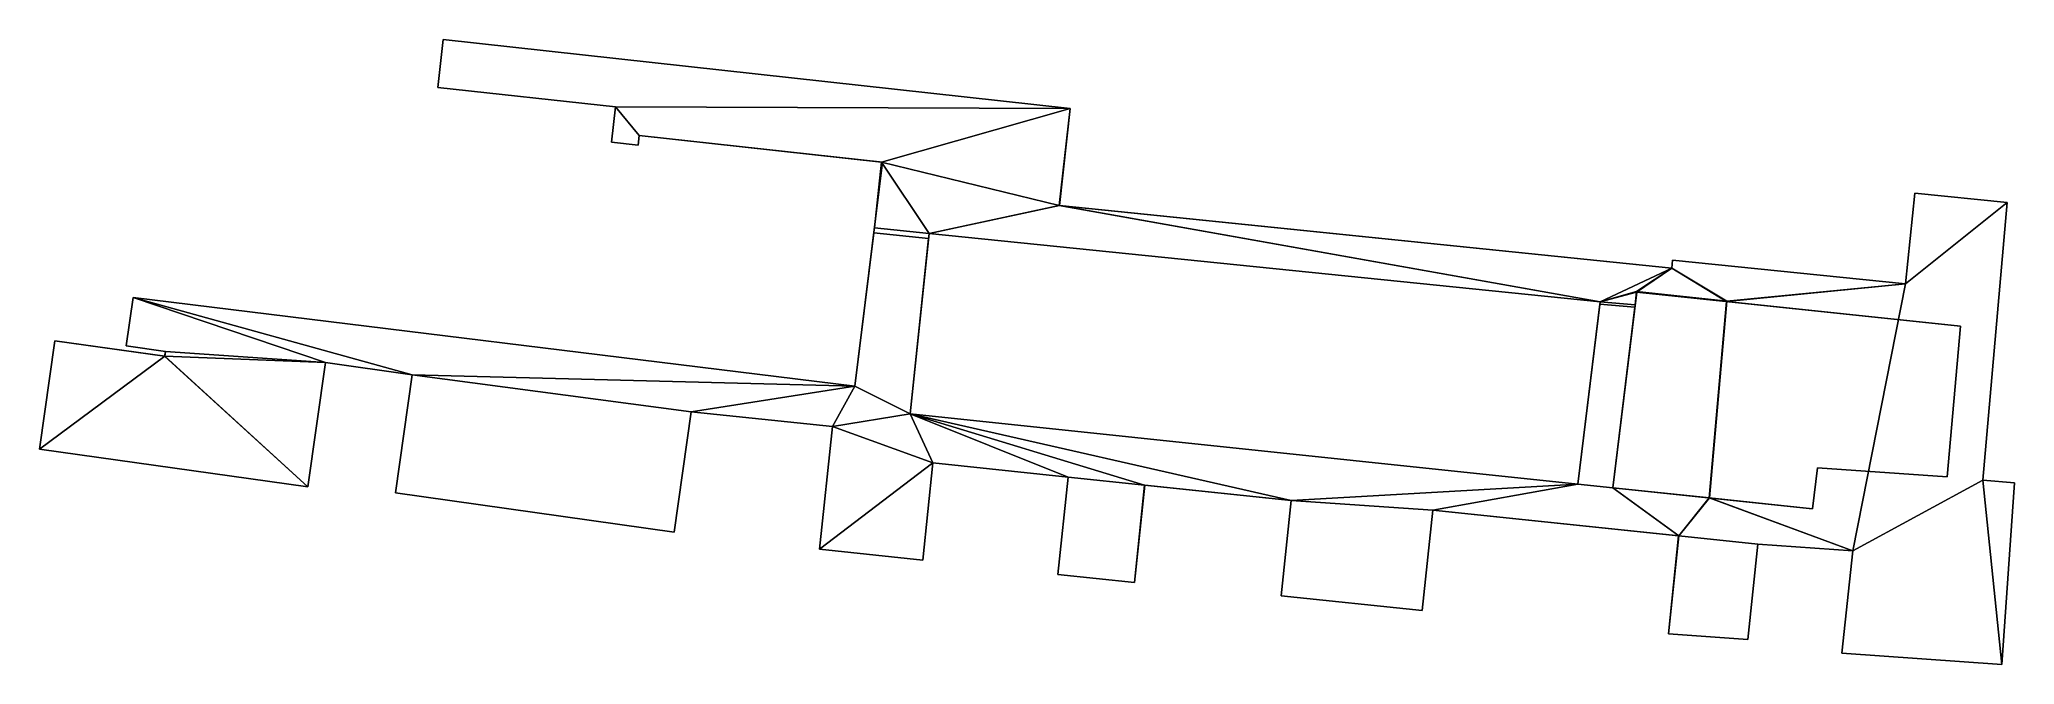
# Model space of a CAD drawing. Header units: inches. Extents: x -1127922 to 1775204, y -801898 to 116926.
import ezdxf

# ---------------------------------------------------------------- set-up
doc = ezdxf.new("R2010")
doc.units = ezdxf.units.IN
doc.header["$MEASUREMENT"] = 0
for name, color, linetype, lineweight in [('A-CLNG-SUSP', 5, 'Continuous', 13), ('A-FLOR-OTLN', 6, 'Continuous', 13), ('A-WALL', 2, 'Continuous', 13)]:
    doc.layers.add(name, color=color, linetype=linetype, lineweight=lineweight)

msp = doc.modelspace()

# ---------------------------------------------------------------- meshes
at = {"layer": 'A-CLNG-SUSP'}
mesh = msp.add_polyface(dxfattribs=at)
corners = [(1166120, -268854, 51314), (1217728, -273369, 51314), (1219794, -253704, 51314), (1352314, -267633, 51314), (1326988, -557119, 51314), (1184731, -542167, 51314), (1217331, -276665, 51314), (1165716, -272149, 51314), (1133226, -536754, 51314), (151946, -433617, 51314), (179041, -175828, 51314), (98391, -167352, 51314), (70706, -392825, 51314), (-990381, -262540, 51314), (-1000347, -333451, 51314), (-942928, -341521, 51314), (-943931, -348659, 51314), (-1105495, -325952, 51314), (-1127913, -485465, 51314), (-733255, -540930, 51314), (-707550, -358024, 51314), (-580344, -375901, 51314), (-604774, -549729, 51314), (-194811, -607346, 51314), (-169934, -430343, 51314), (37775, -452174, 51314), (18814, -632572, 51314), (170419, -648506, 51314), (185451, -505486, 51314), (384236, -526379, 51314), (369204, -669400, 51314), (481569, -681210, 51314), (496601, -538189, 51314), (712094, -560839, 51314), (697373, -700899, 51314), (904687, -722689, 51314), (920226, -574847, 51314), (1281556, -612824, 51314), (1266423, -756799, 51314), (1383059, -764955, 51314), (1397760, -625085, 51314), (1537442, -634853, 51314), (1521613, -785463, 51314), (1756519, -801890, 51314), (1775195, -534806, 51314), (1728573, -530727, 51314), (1764271, -122701, 51314), (1628856, -108863, 51314), (1615207, -242423, 51314), (1272544, -207405, 51314), (1271328, -219295, 51314), (371161, -127302, 51314), (386871, 15645, 51314), (-534597, 116917, 51314), (-542330, 46549, 51314), (-281437, 17876, 51314), (-287148, -34083, 51314), (-247840, -38403, 51314), (-246278, -24185, 51314), (109920, -63332, 51314), (99314, -159831, 51314), (179857, -168062, 51314)]
mesh.append_faces([[corners[k] for k in face] for face in [(18, 16, 17), (32, 29, 30, 31)]], dxfattribs={"vtx0": -1})
mesh.append_faces([[corners[k] for k in face] for face in [(25, 9, 12), (37, 5, 8, 36), (2, 50, 0)]], dxfattribs={"vtx0": -1, "vtx1": -1, "vtx2": -1})
mesh.append_faces([[corners[k] for k in face] for face in [(12, 21, 24, 25), (9, 29, 32, 33), (4, 37, 40, 41), (48, 41, 45, 46)]], dxfattribs={"vtx0": -1, "vtx1": -1, "vtx3": -1})
mesh.append_faces([[corners[k] for k in face] for face in [(20, 15, 16), (13, 20, 21, 12), (0, 50, 51, 61), (37, 4, 5)]], dxfattribs={"vtx0": -1, "vtx2": -1})
mesh.append_faces([[corners[k] for k in face] for face in [(55, 58, 59, 52)]], dxfattribs={"vtx0": -1, "vtx2": -1, "vtx3": -1})
mesh.append_faces([[corners[k] for k in face] for face in [(16, 18, 19, 20)]], dxfattribs={"vtx0": -1, "vtx3": -1})
mesh.append_faces([[corners[k] for k in face] for face in [(23, 24, 21, 22), (7, 8, 5, 6)]], dxfattribs={"vtx1": -1})
mesh.append_faces([[corners[k] for k in face] for face in [(51, 52, 59), (2, 3, 50), (49, 50, 3, 48)]], dxfattribs={"vtx1": -1, "vtx2": -1})
mesh.append_faces([[corners[k] for k in face] for face in [(28, 29, 9, 25), (8, 9, 33, 36), (3, 4, 41, 48)]], dxfattribs={"vtx1": -1, "vtx2": -1, "vtx3": -1})
mesh.append_faces([[corners[k] for k in face] for face in [(26, 27, 28, 25), (56, 57, 58, 55), (53, 54, 55, 52), (10, 11, 12, 9), (0, 1, 2), (43, 44, 45), (46, 47, 48)]], dxfattribs={"vtx2": -1})
mesh.append_faces([[corners[k] for k in face] for face in [(13, 14, 15, 20), (59, 60, 61, 51), (41, 42, 43, 45)]], dxfattribs={"vtx2": -1, "vtx3": -1})
mesh.append_faces([[corners[k] for k in face] for face in [(33, 34, 35, 36), (37, 38, 39, 40)]], dxfattribs={"vtx3": -1})
mesh = msp.add_polyface(dxfattribs=at)
corners = [(1166120, -268854, 51312), (179857, -168062, 51312), (99314, -159831, 51312), (109920, -63332, 51312), (-246278, -24185, 51312), (-247840, -38403, 51312), (-287148, -34083, 51312), (-281437, 17876, 51312), (-542330, 46549, 51312), (-534597, 116917, 51312), (386871, 15645, 51312), (371161, -127302, 51312), (1271328, -219295, 51312), (1272544, -207405, 51312), (1615207, -242423, 51312), (1628856, -108863, 51312), (1764271, -122701, 51312), (1728573, -530727, 51312), (1775195, -534806, 51312), (1756519, -801890, 51312), (1521613, -785463, 51312), (1537442, -634853, 51312), (1397760, -625085, 51312), (1383059, -764955, 51312), (1266423, -756799, 51312), (1281556, -612824, 51312), (920226, -574847, 51312), (904687, -722689, 51312), (697373, -700899, 51312), (712094, -560839, 51312), (496601, -538189, 51312), (481569, -681210, 51312), (369204, -669400, 51312), (384236, -526379, 51312), (185451, -505486, 51312), (170419, -648506, 51312), (18814, -632572, 51312), (37775, -452174, 51312), (-169934, -430343, 51312), (-194811, -607346, 51312), (-604774, -549729, 51312), (-580344, -375901, 51312), (-707550, -358024, 51312), (-733255, -540930, 51312), (-1127913, -485465, 51312), (-1105495, -325952, 51312), (-943931, -348659, 51312), (-942928, -341521, 51312), (-1000347, -333451, 51312), (-990381, -262540, 51312), (70706, -392825, 51312), (98391, -167352, 51312), (179041, -175828, 51312), (151946, -433617, 51312), (1133226, -536754, 51312), (1165716, -272149, 51312), (1217331, -276665, 51312), (1184731, -542167, 51312), (1326988, -557119, 51312), (1352314, -267633, 51312), (1219794, -253704, 51312), (1217728, -273369, 51312)]
mesh.append_faces([[corners[k] for k in face] for face in [(25, 22, 23, 24), (41, 38, 39, 40)]], dxfattribs={"vtx0": -1})
mesh.append_faces([[corners[k] for k in face] for face in [(58, 25, 57), (38, 50, 37), (1, 11, 0)]], dxfattribs={"vtx0": -1, "vtx1": -1})
mesh.append_faces([[corners[k] for k in face] for face in [(30, 33, 53, 29)]], dxfattribs={"vtx0": -1, "vtx1": -1, "vtx2": -1})
mesh.append_faces([[corners[k] for k in face] for face in [(53, 34, 37, 50)]], dxfattribs={"vtx0": -1, "vtx1": -1, "vtx2": -1, "vtx3": -1})
mesh.append_faces([[corners[k] for k in face] for face in [(7, 10, 3, 4)]], dxfattribs={"vtx0": -1, "vtx1": -1, "vtx3": -1})
mesh.append_faces([[corners[k] for k in face] for face in [(12, 59, 60), (53, 33, 34), (49, 41, 42)]], dxfattribs={"vtx0": -1, "vtx2": -1})
mesh.append_faces([[corners[k] for k in face] for face in [(58, 21, 22, 25), (29, 53, 54, 26), (14, 16, 17, 21), (21, 58, 59, 14), (0, 11, 12, 60), (41, 49, 50, 38), (3, 10, 11, 1)]], dxfattribs={"vtx0": -1, "vtx2": -1, "vtx3": -1})
mesh.append_faces([[corners[k] for k in face] for face in [(59, 12, 13, 14)]], dxfattribs={"vtx0": -1, "vtx3": -1})
mesh.append_faces([[corners[k] for k in face] for face in [(18, 19, 17), (15, 16, 14), (61, 0, 60)]], dxfattribs={"vtx1": -1})
mesh.append_faces([[corners[k] for k in face] for face in [(25, 26, 54, 57)]], dxfattribs={"vtx1": -1, "vtx2": -1, "vtx3": -1})
mesh.append_faces([[corners[k] for k in face] for face in [(42, 43, 46, 47)]], dxfattribs={"vtx1": -1, "vtx3": -1})
mesh.append_faces([[corners[k] for k in face] for face in [(27, 28, 29, 26), (55, 56, 57, 54), (44, 45, 46, 43), (1, 2, 3)]], dxfattribs={"vtx2": -1})
mesh.append_faces([[corners[k] for k in face] for face in [(19, 20, 21, 17), (47, 48, 49, 42)]], dxfattribs={"vtx2": -1, "vtx3": -1})
mesh.append_faces([[corners[k] for k in face] for face in [(30, 31, 32, 33), (34, 35, 36, 37), (50, 51, 52, 53), (4, 5, 6, 7), (7, 8, 9, 10)]], dxfattribs={"vtx3": -1})
mesh = msp.add_polyface(dxfattribs=at)
corners = [(-542330, 46549, 51314), (-534597, 116917, 51314), (-534597, 116917, 51312), (-542330, 46549, 51312)]
mesh.append_faces([[corners[k] for k in face] for face in [(0, 1, 2, 3)]])
mesh = msp.add_polyface(dxfattribs=at)
corners = [(-534597, 116917, 51314), (386871, 15645, 51314), (386871, 15645, 51312), (-534597, 116917, 51312)]
mesh.append_faces([[corners[k] for k in face] for face in [(0, 1, 2, 3)]])
mesh = msp.add_polyface(dxfattribs=at)
corners = [(-281437, 17876, 51314), (-542330, 46549, 51314), (-542330, 46549, 51312), (-281437, 17876, 51312)]
mesh.append_faces([[corners[k] for k in face] for face in [(0, 1, 2, 3)]])
mesh = msp.add_polyface(dxfattribs=at)
corners = [(-287148, -34083, 51314), (-281437, 17876, 51314), (-281437, 17876, 51312), (-287148, -34083, 51312)]
mesh.append_faces([[corners[k] for k in face] for face in [(0, 1, 2, 3)]])
mesh = msp.add_polyface(dxfattribs=at)
corners = [(386871, 15645, 51314), (371161, -127302, 51314), (371161, -127302, 51312), (386871, 15645, 51312)]
mesh.append_faces([[corners[k] for k in face] for face in [(3, 0, 1, 2)]])
mesh = msp.add_polyface(dxfattribs=at)
corners = [(-246278, -24185, 51314), (-247840, -38403, 51314), (-247840, -38403, 51312), (-246278, -24185, 51312)]
mesh.append_faces([[corners[k] for k in face] for face in [(0, 1, 2, 3)]])
mesh = msp.add_polyface(dxfattribs=at)
corners = [(109920, -63332, 51314), (-246278, -24185, 51314), (-246278, -24185, 51312), (109920, -63332, 51312)]
mesh.append_faces([[corners[k] for k in face] for face in [(0, 1, 2, 3)]])
mesh = msp.add_polyface(dxfattribs=at)
corners = [(-247840, -38403, 51314), (-287148, -34083, 51314), (-287148, -34083, 51312), (-247840, -38403, 51312)]
mesh.append_faces([[corners[k] for k in face] for face in [(0, 1, 2, 3)]])
mesh = msp.add_polyface(dxfattribs=at)
corners = [(99314, -159831, 51314), (109920, -63332, 51314), (109920, -63332, 51312), (99314, -159831, 51312)]
mesh.append_faces([[corners[k] for k in face] for face in [(0, 1, 2, 3)]])
mesh = msp.add_polyface(dxfattribs=at)
corners = [(1615207, -242423, 51314), (1628856, -108863, 51314), (1628856, -108863, 51312), (1615207, -242423, 51312)]
mesh.append_faces([[corners[k] for k in face] for face in [(0, 1, 2, 3)]])
mesh = msp.add_polyface(dxfattribs=at)
corners = [(1628856, -108863, 51314), (1764271, -122701, 51314), (1764271, -122701, 51312), (1628856, -108863, 51312)]
mesh.append_faces([[corners[k] for k in face] for face in [(0, 1, 2, 3)]])
mesh = msp.add_polyface(dxfattribs=at)
corners = [(371161, -127302, 51314), (1271328, -219295, 51314), (1271328, -219295, 51312), (371161, -127302, 51312)]
mesh.append_faces([[corners[k] for k in face] for face in [(0, 1, 2, 3)]])
mesh = msp.add_polyface(dxfattribs=at)
corners = [(1764271, -122701, 51314), (1728573, -530727, 51314), (1728573, -530727, 51312), (1764271, -122701, 51312)]
mesh.append_faces([[corners[k] for k in face] for face in [(3, 0, 1, 2)]])
mesh = msp.add_polyface(dxfattribs=at)
corners = [(70706, -392825, 51314), (98391, -167352, 51314), (98391, -167352, 51312), (70706, -392825, 51312)]
mesh.append_faces([[corners[k] for k in face] for face in [(0, 1, 2, 3)]])
mesh = msp.add_polyface(dxfattribs=at)
corners = [(98391, -167352, 51314), (179041, -175828, 51314), (179041, -175828, 51312), (98391, -167352, 51312)]
mesh.append_faces([[corners[k] for k in face] for face in [(0, 1, 2, 3)]])
mesh = msp.add_polyface(dxfattribs=at)
corners = [(179857, -168062, 51314), (99314, -159831, 51314), (99314, -159831, 51312), (179857, -168062, 51312)]
mesh.append_faces([[corners[k] for k in face] for face in [(0, 1, 2, 3)]])
mesh = msp.add_polyface(dxfattribs=at)
corners = [(1166120, -268854, 51314), (179857, -168062, 51314), (179857, -168062, 51312), (1166120, -268854, 51312)]
mesh.append_faces([[corners[k] for k in face] for face in [(0, 1, 2, 3)]])
mesh = msp.add_polyface(dxfattribs=at)
corners = [(179041, -175828, 51314), (151946, -433617, 51314), (151946, -433617, 51312), (179041, -175828, 51312)]
mesh.append_faces([[corners[k] for k in face] for face in [(3, 0, 1, 2)]])
mesh = msp.add_polyface(dxfattribs=at)
corners = [(1271328, -219295, 51314), (1272544, -207405, 51314), (1272544, -207405, 51312), (1271328, -219295, 51312)]
mesh.append_faces([[corners[k] for k in face] for face in [(0, 1, 2, 3)]])
mesh = msp.add_polyface(dxfattribs=at)
corners = [(1272544, -207405, 51314), (1615207, -242423, 51314), (1615207, -242423, 51312), (1272544, -207405, 51312)]
mesh.append_faces([[corners[k] for k in face] for face in [(0, 1, 2, 3)]])
mesh = msp.add_polyface(dxfattribs=at)
corners = [(1219794, -253704, 51314), (1217728, -273369, 51314), (1217728, -273369, 51312), (1219794, -253704, 51312)]
mesh.append_faces([[corners[k] for k in face] for face in [(0, 1, 2, 3)]])
mesh = msp.add_polyface(dxfattribs=at)
corners = [(1352314, -267633, 51314), (1219794, -253704, 51314), (1219794, -253704, 51312), (1352314, -267633, 51312)]
mesh.append_faces([[corners[k] for k in face] for face in [(0, 1, 2, 3)]])
mesh = msp.add_polyface(dxfattribs=at)
corners = [(-1000347, -333451, 51314), (-990381, -262540, 51314), (-990381, -262540, 51312), (-1000347, -333451, 51312)]
mesh.append_faces([[corners[k] for k in face] for face in [(0, 1, 2, 3)]])
mesh = msp.add_polyface(dxfattribs=at)
corners = [(-990381, -262540, 51314), (70706, -392825, 51314), (70706, -392825, 51312), (-990381, -262540, 51312)]
mesh.append_faces([[corners[k] for k in face] for face in [(0, 1, 2, 3)]])
mesh = msp.add_polyface(dxfattribs=at)
corners = [(1133226, -536754, 51314), (1165716, -272149, 51314), (1165716, -272149, 51312), (1133226, -536754, 51312)]
mesh.append_faces([[corners[k] for k in face] for face in [(0, 1, 2, 3)]])
mesh = msp.add_polyface(dxfattribs=at)
corners = [(1165716, -272149, 51314), (1217331, -276665, 51314), (1217331, -276665, 51312), (1165716, -272149, 51312)]
mesh.append_faces([[corners[k] for k in face] for face in [(0, 1, 2, 3)]])
mesh = msp.add_polyface(dxfattribs=at)
corners = [(1217728, -273369, 51314), (1166120, -268854, 51314), (1166120, -268854, 51312), (1217728, -273369, 51312)]
mesh.append_faces([[corners[k] for k in face] for face in [(0, 1, 2, 3)]])
mesh = msp.add_polyface(dxfattribs=at)
corners = [(1217331, -276665, 51314), (1184731, -542167, 51314), (1184731, -542167, 51312), (1217331, -276665, 51312)]
mesh.append_faces([[corners[k] for k in face] for face in [(0, 1, 2, 3)]])
mesh = msp.add_polyface(dxfattribs=at)
corners = [(1326988, -557119, 51314), (1352314, -267633, 51314), (1352314, -267633, 51312), (1326988, -557119, 51312)]
mesh.append_faces([[corners[k] for k in face] for face in [(0, 1, 2, 3)]])
mesh = msp.add_polyface(dxfattribs=at)
corners = [(-1127913, -485465, 51314), (-1105495, -325952, 51314), (-1105495, -325952, 51312), (-1127913, -485465, 51312)]
mesh.append_faces([[corners[k] for k in face] for face in [(0, 1, 2, 3)]])
mesh = msp.add_polyface(dxfattribs=at)
corners = [(-1105495, -325952, 51314), (-943931, -348659, 51314), (-943931, -348659, 51312), (-1105495, -325952, 51312)]
mesh.append_faces([[corners[k] for k in face] for face in [(0, 1, 2, 3)]])
mesh = msp.add_polyface(dxfattribs=at)
corners = [(-942928, -341521, 51314), (-1000347, -333451, 51314), (-1000347, -333451, 51312), (-942928, -341521, 51312)]
mesh.append_faces([[corners[k] for k in face] for face in [(0, 1, 2, 3)]])
mesh = msp.add_polyface(dxfattribs=at)
corners = [(-943931, -348659, 51314), (-942928, -341521, 51314), (-942928, -341521, 51312), (-943931, -348659, 51312)]
mesh.append_faces([[corners[k] for k in face] for face in [(0, 1, 2, 3)]])
mesh = msp.add_polyface(dxfattribs=at)
corners = [(-707550, -358024, 51314), (-733255, -540930, 51314), (-733255, -540930, 51312), (-707550, -358024, 51312)]
mesh.append_faces([[corners[k] for k in face] for face in [(0, 1, 2, 3)]])
mesh = msp.add_polyface(dxfattribs=at)
corners = [(-580344, -375901, 51314), (-707550, -358024, 51314), (-707550, -358024, 51312), (-580344, -375901, 51312)]
mesh.append_faces([[corners[k] for k in face] for face in [(0, 1, 2, 3)]])
mesh = msp.add_polyface(dxfattribs=at)
corners = [(-604774, -549729, 51314), (-580344, -375901, 51314), (-580344, -375901, 51312), (-604774, -549729, 51312)]
mesh.append_faces([[corners[k] for k in face] for face in [(0, 1, 2, 3)]])
mesh = msp.add_polyface(dxfattribs=at)
corners = [(-169934, -430343, 51314), (-194811, -607346, 51314), (-194811, -607346, 51312), (-169934, -430343, 51312)]
mesh.append_faces([[corners[k] for k in face] for face in [(0, 1, 2, 3)]])
mesh = msp.add_polyface(dxfattribs=at)
corners = [(37775, -452174, 51314), (-169934, -430343, 51314), (-169934, -430343, 51312), (37775, -452174, 51312)]
mesh.append_faces([[corners[k] for k in face] for face in [(3, 0, 1, 2)]])
mesh = msp.add_polyface(dxfattribs=at)
corners = [(151946, -433617, 51314), (1133226, -536754, 51314), (1133226, -536754, 51312), (151946, -433617, 51312)]
mesh.append_faces([[corners[k] for k in face] for face in [(0, 1, 2, 3)]])
mesh = msp.add_polyface(dxfattribs=at)
corners = [(18814, -632572, 51314), (37775, -452174, 51314), (37775, -452174, 51312), (18814, -632572, 51312)]
mesh.append_faces([[corners[k] for k in face] for face in [(0, 1, 2, 3)]])
mesh = msp.add_polyface(dxfattribs=at)
corners = [(-733255, -540930, 51314), (-1127913, -485465, 51314), (-1127913, -485465, 51312), (-733255, -540930, 51312)]
mesh.append_faces([[corners[k] for k in face] for face in [(3, 0, 1, 2)]])
mesh = msp.add_polyface(dxfattribs=at)
corners = [(185451, -505486, 51314), (170419, -648506, 51314), (170419, -648506, 51312), (185451, -505486, 51312)]
mesh.append_faces([[corners[k] for k in face] for face in [(3, 0, 1, 2)]])
mesh = msp.add_polyface(dxfattribs=at)
corners = [(384236, -526379, 51314), (185451, -505486, 51314), (185451, -505486, 51312), (384236, -526379, 51312)]
mesh.append_faces([[corners[k] for k in face] for face in [(0, 1, 2, 3)]])
mesh = msp.add_polyface(dxfattribs=at)
corners = [(-194811, -607346, 51314), (-604774, -549729, 51314), (-604774, -549729, 51312), (-194811, -607346, 51312)]
mesh.append_faces([[corners[k] for k in face] for face in [(0, 1, 2, 3)]])
mesh = msp.add_polyface(dxfattribs=at)
corners = [(369204, -669400, 51314), (384236, -526379, 51314), (384236, -526379, 51312), (369204, -669400, 51312)]
mesh.append_faces([[corners[k] for k in face] for face in [(0, 1, 2, 3)]])
mesh = msp.add_polyface(dxfattribs=at)
corners = [(496601, -538189, 51314), (481569, -681210, 51314), (481569, -681210, 51312), (496601, -538189, 51312)]
mesh.append_faces([[corners[k] for k in face] for face in [(0, 1, 2, 3)]])
mesh = msp.add_polyface(dxfattribs=at)
corners = [(712094, -560839, 51314), (496601, -538189, 51314), (496601, -538189, 51312), (712094, -560839, 51312)]
mesh.append_faces([[corners[k] for k in face] for face in [(0, 1, 2, 3)]])
mesh = msp.add_polyface(dxfattribs=at)
corners = [(1184731, -542167, 51314), (1326988, -557119, 51314), (1326988, -557119, 51312), (1184731, -542167, 51312)]
mesh.append_faces([[corners[k] for k in face] for face in [(0, 1, 2, 3)]])
mesh = msp.add_polyface(dxfattribs=at)
corners = [(1728573, -530727, 51314), (1775195, -534806, 51314), (1775195, -534806, 51312), (1728573, -530727, 51312)]
mesh.append_faces([[corners[k] for k in face] for face in [(0, 1, 2, 3)]])
mesh = msp.add_polyface(dxfattribs=at)
corners = [(1775195, -534806, 51314), (1756519, -801890, 51314), (1756519, -801890, 51312), (1775195, -534806, 51312)]
mesh.append_faces([[corners[k] for k in face] for face in [(0, 1, 2, 3)]])
mesh = msp.add_polyface(dxfattribs=at)
corners = [(697373, -700899, 51314), (712094, -560839, 51314), (712094, -560839, 51312), (697373, -700899, 51312)]
mesh.append_faces([[corners[k] for k in face] for face in [(0, 1, 2, 3)]])
mesh = msp.add_polyface(dxfattribs=at)
corners = [(920226, -574847, 51314), (904687, -722689, 51314), (904687, -722689, 51312), (920226, -574847, 51312)]
mesh.append_faces([[corners[k] for k in face] for face in [(3, 0, 1, 2)]])
mesh = msp.add_polyface(dxfattribs=at)
corners = [(1281556, -612824, 51314), (920226, -574847, 51314), (920226, -574847, 51312), (1281556, -612824, 51312)]
mesh.append_faces([[corners[k] for k in face] for face in [(0, 1, 2, 3)]])
mesh = msp.add_polyface(dxfattribs=at)
corners = [(170419, -648506, 51314), (18814, -632572, 51314), (18814, -632572, 51312), (170419, -648506, 51312)]
mesh.append_faces([[corners[k] for k in face] for face in [(0, 1, 2, 3)]])
mesh = msp.add_polyface(dxfattribs=at)
corners = [(1266423, -756799, 51314), (1281556, -612824, 51314), (1281556, -612824, 51312), (1266423, -756799, 51312)]
mesh.append_faces([[corners[k] for k in face] for face in [(3, 0, 1, 2)]])
mesh = msp.add_polyface(dxfattribs=at)
corners = [(1397760, -625085, 51314), (1383059, -764955, 51314), (1383059, -764955, 51312), (1397760, -625085, 51312)]
mesh.append_faces([[corners[k] for k in face] for face in [(0, 1, 2, 3)]])
mesh = msp.add_polyface(dxfattribs=at)
corners = [(1537442, -634853, 51314), (1397760, -625085, 51314), (1397760, -625085, 51312), (1537442, -634853, 51312)]
mesh.append_faces([[corners[k] for k in face] for face in [(0, 1, 2, 3)]])
mesh = msp.add_polyface(dxfattribs=at)
corners = [(1521613, -785463, 51314), (1537442, -634853, 51314), (1537442, -634853, 51312), (1521613, -785463, 51312)]
mesh.append_faces([[corners[k] for k in face] for face in [(0, 1, 2, 3)]])
mesh = msp.add_polyface(dxfattribs=at)
corners = [(481569, -681210, 51314), (369204, -669400, 51314), (369204, -669400, 51312), (481569, -681210, 51312)]
mesh.append_faces([[corners[k] for k in face] for face in [(0, 1, 2, 3)]])
mesh = msp.add_polyface(dxfattribs=at)
corners = [(904687, -722689, 51314), (697373, -700899, 51314), (697373, -700899, 51312), (904687, -722689, 51312)]
mesh.append_faces([[corners[k] for k in face] for face in [(0, 1, 2, 3)]])
mesh = msp.add_polyface(dxfattribs=at)
corners = [(1383059, -764955, 51314), (1266423, -756799, 51314), (1266423, -756799, 51312), (1383059, -764955, 51312)]
mesh.append_faces([[corners[k] for k in face] for face in [(0, 1, 2, 3)]])
mesh = msp.add_polyface(dxfattribs=at)
corners = [(1756519, -801890, 51314), (1521613, -785463, 51314), (1521613, -785463, 51312), (1756519, -801890, 51312)]
mesh.append_faces([[corners[k] for k in face] for face in [(0, 1, 2, 3)]])
at = {"layer": 'A-FLOR-OTLN'}
mesh = msp.add_polyface(dxfattribs=at)
corners = [(-942937, -341528, -60972), (-1000356, -333458, -60972), (-990388, -262531, -60972), (70707, -392817, -60972), (98391, -167352, -60972), (179041, -175828, -60972), (151946, -433617, -60972), (1133226, -536754, -60972), (1165716, -272149, -60972), (1217331, -276665, -60972), (1184731, -542167, -60972), (1326614, -557080, -60972), (1351865, -268453, -60972), (1219704, -254562, -60972), (1217728, -273369, -60972), (1166120, -268854, -60972), (179857, -168062, -60972), (99314, -159831, -60972), (109920, -63332, -60972), (-246278, -24185, -60972), (-247840, -38403, -60972), (-287148, -34083, -60972), (-281437, 17876, -60972), (-542338, 46550, -60972), (-534604, 116926, -60972), (386880, 15653, -60972), (371170, -127295, -60972), (1271321, -219286, -60972), (1272536, -207396, -60972), (1615200, -242414, -60972), (1628849, -108854, -60972), (1764279, -122694, -60972), (1728582, -530720, -60972), (1775204, -534799, -60972), (1756526, -801898, -60972), (1521604, -785471, -60972), (1537434, -634852, -60972), (1397760, -625085, -60972), (1383059, -764955, -60972), (1266423, -756799, -60972), (1281556, -612824, -60972), (920226, -574847, -60972), (904687, -722689, -60972), (697373, -700899, -60972), (712094, -560839, -60972), (496601, -538189, -60972), (481569, -681210, -60972), (369204, -669400, -60972), (384236, -526379, -60972), (185451, -505486, -60972), (170419, -648506, -60972), (18806, -632571, -60972), (37766, -452181, -60972), (-169928, -430351, -60972), (-194804, -607355, -60972), (-604783, -549736, -60972), (-580353, -375908, -60972), (-707543, -358033, -60972), (-733249, -540939, -60972), (-1127922, -485472, -60972), (-1105502, -325943, -60972), (-943938, -348650, -60972)]
mesh.append_faces([[corners[k] for k in face] for face in [(31, 29, 30), (15, 13, 14), (56, 53, 54, 55), (61, 58, 59, 60), (18, 16, 17)]], dxfattribs={"vtx0": -1})
mesh.append_faces([[corners[k] for k in face] for face in [(36, 32, 34, 35), (11, 40, 10), (2, 57, 0, 1)]], dxfattribs={"vtx0": -1, "vtx1": -1})
mesh.append_faces([[corners[k] for k in face] for face in [(44, 7, 41), (27, 13, 15, 26), (49, 52, 6), (56, 3, 53)]], dxfattribs={"vtx0": -1, "vtx1": -1, "vtx2": -1})
mesh.append_faces([[corners[k] for k in face] for face in [(6, 45, 48, 49)]], dxfattribs={"vtx0": -1, "vtx1": -1, "vtx3": -1})
mesh.append_faces([[corners[k] for k in face] for face in [(11, 36, 37, 40), (29, 31, 32, 36), (36, 11, 12, 29), (18, 25, 26, 16)]], dxfattribs={"vtx0": -1, "vtx2": -1, "vtx3": -1})
mesh.append_faces([[corners[k] for k in face] for face in [(12, 27, 28, 29)]], dxfattribs={"vtx0": -1, "vtx3": -1})
mesh.append_faces([[corners[k] for k in face] for face in [(33, 34, 32), (5, 6, 3, 4), (24, 25, 22, 23)]], dxfattribs={"vtx1": -1})
mesh.append_faces([[corners[k] for k in face] for face in [(12, 13, 27), (15, 16, 26)]], dxfattribs={"vtx1": -1, "vtx2": -1})
mesh.append_faces([[corners[k] for k in face] for face in [(40, 41, 7, 10), (52, 53, 3, 6), (18, 19, 22, 25)]], dxfattribs={"vtx1": -1, "vtx2": -1, "vtx3": -1})
mesh.append_faces([[corners[k] for k in face] for face in [(6, 7, 44, 45), (2, 3, 56, 57), (61, 0, 57, 58)]], dxfattribs={"vtx1": -1, "vtx3": -1})
mesh.append_faces([[corners[k] for k in face] for face in [(38, 39, 40, 37), (42, 43, 44, 41), (8, 9, 10, 7)]], dxfattribs={"vtx2": -1})
mesh.append_faces([[corners[k] for k in face] for face in [(45, 46, 47, 48), (49, 50, 51, 52), (19, 20, 21, 22)]], dxfattribs={"vtx3": -1})
mesh = msp.add_polyface(dxfattribs=at)
corners = [(-942937, -341528, -60960), (-943938, -348650, -60960), (-1105502, -325943, -60960), (-1127922, -485472, -60960), (-733249, -540939, -60960), (-707543, -358033, -60960), (-580353, -375908, -60960), (-604783, -549736, -60960), (-194804, -607355, -60960), (-169928, -430351, -60960), (37766, -452181, -60960), (18806, -632571, -60960), (170419, -648506, -60960), (185451, -505486, -60960), (384236, -526379, -60960), (369204, -669400, -60960), (481569, -681210, -60960), (496601, -538189, -60960), (712094, -560839, -60960), (697373, -700899, -60960), (904687, -722689, -60960), (920226, -574847, -60960), (1281556, -612824, -60960), (1266423, -756799, -60960), (1383059, -764955, -60960), (1397760, -625085, -60960), (1537434, -634852, -60960), (1521604, -785471, -60960), (1756526, -801898, -60960), (1775204, -534799, -60960), (1728582, -530720, -60960), (1764279, -122694, -60960), (1628849, -108854, -60960), (1615200, -242414, -60960), (1272536, -207396, -60960), (1271321, -219286, -60960), (371170, -127295, -60960), (386880, 15653, -60960), (-534604, 116926, -60960), (-542338, 46550, -60960), (-281437, 17876, -60960), (-287148, -34083, -60960), (-247840, -38403, -60960), (-246278, -24185, -60960), (109920, -63332, -60960), (99314, -159831, -60960), (179857, -168062, -60960), (1166120, -268854, -60960), (1217728, -273369, -60960), (1219704, -254562, -60960), (1351865, -268453, -60960), (1326614, -557080, -60960), (1184731, -542167, -60960), (1217331, -276665, -60960), (1165716, -272149, -60960), (1133226, -536754, -60960), (151946, -433617, -60960), (179041, -175828, -60960), (98391, -167352, -60960), (70707, -392817, -60960), (-990388, -262531, -60960), (-1000356, -333458, -60960)]
mesh.append_faces([[corners[k] for k in face] for face in [(13, 11, 12), (46, 44, 45), (49, 47, 48), (33, 31, 32)]], dxfattribs={"vtx0": -1})
mesh.append_faces([[corners[k] for k in face] for face in [(28, 30, 26, 27)]], dxfattribs={"vtx0": -1, "vtx1": -1})
mesh.append_faces([[corners[k] for k in face] for face in [(22, 52, 55, 21), (49, 35, 47)]], dxfattribs={"vtx0": -1, "vtx1": -1, "vtx2": -1})
mesh.append_faces([[corners[k] for k in face] for face in [(6, 9, 59, 60), (13, 56, 10, 11), (44, 46, 36, 37), (18, 21, 55, 56), (51, 22, 25, 26), (33, 26, 30, 31)]], dxfattribs={"vtx0": -1, "vtx1": -1, "vtx3": -1})
mesh.append_faces([[corners[k] for k in face] for face in [(5, 0, 1, 4), (56, 13, 14), (60, 5, 6), (47, 35, 36, 46), (35, 49, 50), (22, 51, 52)]], dxfattribs={"vtx0": -1, "vtx2": -1})
mesh.append_faces([[corners[k] for k in face] for face in [(59, 9, 10, 56), (40, 43, 44, 37)]], dxfattribs={"vtx0": -1, "vtx2": -1, "vtx3": -1})
mesh.append_faces([[corners[k] for k in face] for face in [(20, 21, 18, 19), (54, 55, 52, 53)]], dxfattribs={"vtx1": -1})
mesh.append_faces([[corners[k] for k in face] for face in [(34, 35, 50, 33)]], dxfattribs={"vtx1": -1, "vtx2": -1})
mesh.append_faces([[corners[k] for k in face] for face in [(17, 18, 56, 14), (50, 51, 26, 33)]], dxfattribs={"vtx1": -1, "vtx2": -1, "vtx3": -1})
mesh.append_faces([[corners[k] for k in face] for face in [(41, 42, 43, 40), (38, 39, 40, 37), (57, 58, 59, 56), (15, 16, 17, 14), (28, 29, 30)]], dxfattribs={"vtx2": -1})
mesh.append_faces([[corners[k] for k in face] for face in [(60, 61, 0, 5)]], dxfattribs={"vtx2": -1, "vtx3": -1})
mesh.append_faces([[corners[k] for k in face] for face in [(1, 2, 3, 4), (6, 7, 8, 9), (22, 23, 24, 25)]], dxfattribs={"vtx3": -1})
mesh = msp.add_polyface(dxfattribs=at)
corners = [(-534604, 116926, -60972), (-542338, 46550, -60972), (-542338, 46550, -60960), (-534604, 116926, -60960)]
mesh.append_faces([[corners[k] for k in face] for face in [(3, 0, 1, 2)]])
mesh = msp.add_polyface(dxfattribs=at)
corners = [(386880, 15653, -60972), (-534604, 116926, -60972), (-534604, 116926, -60960), (386880, 15653, -60960)]
mesh.append_faces([[corners[k] for k in face] for face in [(0, 1, 2, 3)]])
mesh = msp.add_polyface(dxfattribs=at)
corners = [(-542338, 46550, -60972), (-281437, 17876, -60972), (-281437, 17876, -60960), (-542338, 46550, -60960)]
mesh.append_faces([[corners[k] for k in face] for face in [(0, 1, 2, 3)]])
mesh = msp.add_polyface(dxfattribs=at)
corners = [(-281437, 17876, -60972), (-287148, -34083, -60972), (-287148, -34083, -60960), (-281437, 17876, -60960)]
mesh.append_faces([[corners[k] for k in face] for face in [(0, 1, 2, 3)]])
mesh = msp.add_polyface(dxfattribs=at)
corners = [(371170, -127295, -60972), (386880, 15653, -60972), (386880, 15653, -60960), (371170, -127295, -60960)]
mesh.append_faces([[corners[k] for k in face] for face in [(0, 1, 2, 3)]])
mesh = msp.add_polyface(dxfattribs=at)
corners = [(-247840, -38403, -60972), (-246278, -24185, -60972), (-246278, -24185, -60960), (-247840, -38403, -60960)]
mesh.append_faces([[corners[k] for k in face] for face in [(0, 1, 2, 3)]])
mesh = msp.add_polyface(dxfattribs=at)
corners = [(-246278, -24185, -60972), (109920, -63332, -60972), (109920, -63332, -60960), (-246278, -24185, -60960)]
mesh.append_faces([[corners[k] for k in face] for face in [(0, 1, 2, 3)]])
mesh = msp.add_polyface(dxfattribs=at)
corners = [(-287148, -34083, -60972), (-247840, -38403, -60972), (-247840, -38403, -60960), (-287148, -34083, -60960)]
mesh.append_faces([[corners[k] for k in face] for face in [(0, 1, 2, 3)]])
mesh = msp.add_polyface(dxfattribs=at)
corners = [(109920, -63332, -60972), (99314, -159831, -60972), (99314, -159831, -60960), (109920, -63332, -60960)]
mesh.append_faces([[corners[k] for k in face] for face in [(0, 1, 2, 3)]])
mesh = msp.add_polyface(dxfattribs=at)
corners = [(1628849, -108854, -60972), (1615200, -242414, -60972), (1615200, -242414, -60960), (1628849, -108854, -60960)]
mesh.append_faces([[corners[k] for k in face] for face in [(0, 1, 2, 3)]])
mesh = msp.add_polyface(dxfattribs=at)
corners = [(1764279, -122694, -60972), (1628849, -108854, -60972), (1628849, -108854, -60960), (1764279, -122694, -60960)]
mesh.append_faces([[corners[k] for k in face] for face in [(0, 1, 2, 3)]])
mesh = msp.add_polyface(dxfattribs=at)
corners = [(1271321, -219286, -60972), (371170, -127295, -60972), (371170, -127295, -60960), (1271321, -219286, -60960)]
mesh.append_faces([[corners[k] for k in face] for face in [(0, 1, 2, 3)]])
mesh = msp.add_polyface(dxfattribs=at)
corners = [(1728582, -530720, -60972), (1764279, -122694, -60972), (1764279, -122694, -60960), (1728582, -530720, -60960)]
mesh.append_faces([[corners[k] for k in face] for face in [(0, 1, 2, 3)]])
mesh = msp.add_polyface(dxfattribs=at)
corners = [(98391, -167352, -60972), (70707, -392817, -60972), (70707, -392817, -60960), (98391, -167352, -60960)]
mesh.append_faces([[corners[k] for k in face] for face in [(0, 1, 2, 3)]])
mesh = msp.add_polyface(dxfattribs=at)
corners = [(179041, -175828, -60972), (98391, -167352, -60972), (98391, -167352, -60960), (179041, -175828, -60960)]
mesh.append_faces([[corners[k] for k in face] for face in [(3, 0, 1, 2)]])
mesh = msp.add_polyface(dxfattribs=at)
corners = [(99314, -159831, -60972), (179857, -168062, -60972), (179857, -168062, -60960), (99314, -159831, -60960)]
mesh.append_faces([[corners[k] for k in face] for face in [(0, 1, 2, 3)]])
mesh = msp.add_polyface(dxfattribs=at)
corners = [(179857, -168062, -60972), (1166120, -268854, -60972), (1166120, -268854, -60960), (179857, -168062, -60960)]
mesh.append_faces([[corners[k] for k in face] for face in [(0, 1, 2, 3)]])
mesh = msp.add_polyface(dxfattribs=at)
corners = [(151946, -433617, -60972), (179041, -175828, -60972), (179041, -175828, -60960), (151946, -433617, -60960)]
mesh.append_faces([[corners[k] for k in face] for face in [(3, 0, 1, 2)]])
mesh = msp.add_polyface(dxfattribs=at)
corners = [(1272536, -207396, -60972), (1271321, -219286, -60972), (1271321, -219286, -60960), (1272536, -207396, -60960)]
mesh.append_faces([[corners[k] for k in face] for face in [(0, 1, 2, 3)]])
mesh = msp.add_polyface(dxfattribs=at)
corners = [(1615200, -242414, -60972), (1272536, -207396, -60972), (1272536, -207396, -60960), (1615200, -242414, -60960)]
mesh.append_faces([[corners[k] for k in face] for face in [(0, 1, 2, 3)]])
mesh = msp.add_polyface(dxfattribs=at)
corners = [(1217728, -273369, -60972), (1219704, -254562, -60972), (1219704, -254562, -60960), (1217728, -273369, -60960)]
mesh.append_faces([[corners[k] for k in face] for face in [(0, 1, 2, 3)]])
mesh = msp.add_polyface(dxfattribs=at)
corners = [(1219704, -254562, -60972), (1351865, -268453, -60972), (1351865, -268453, -60960), (1219704, -254562, -60960)]
mesh.append_faces([[corners[k] for k in face] for face in [(0, 1, 2, 3)]])
mesh = msp.add_polyface(dxfattribs=at)
corners = [(-990388, -262531, -60972), (-1000356, -333458, -60972), (-1000356, -333458, -60960), (-990388, -262531, -60960)]
mesh.append_faces([[corners[k] for k in face] for face in [(0, 1, 2, 3)]])
mesh = msp.add_polyface(dxfattribs=at)
corners = [(70707, -392817, -60972), (-990388, -262531, -60972), (-990388, -262531, -60960), (70707, -392817, -60960)]
mesh.append_faces([[corners[k] for k in face] for face in [(0, 1, 2, 3)]])
mesh = msp.add_polyface(dxfattribs=at)
corners = [(1165716, -272149, -60972), (1133226, -536754, -60972), (1133226, -536754, -60960), (1165716, -272149, -60960)]
mesh.append_faces([[corners[k] for k in face] for face in [(0, 1, 2, 3)]])
mesh = msp.add_polyface(dxfattribs=at)
corners = [(1217331, -276665, -60972), (1165716, -272149, -60972), (1165716, -272149, -60960), (1217331, -276665, -60960)]
mesh.append_faces([[corners[k] for k in face] for face in [(0, 1, 2, 3)]])
mesh = msp.add_polyface(dxfattribs=at)
corners = [(1166120, -268854, -60972), (1217728, -273369, -60972), (1217728, -273369, -60960), (1166120, -268854, -60960)]
mesh.append_faces([[corners[k] for k in face] for face in [(3, 0, 1, 2)]])
mesh = msp.add_polyface(dxfattribs=at)
corners = [(1184731, -542167, -60972), (1217331, -276665, -60972), (1217331, -276665, -60960), (1184731, -542167, -60960)]
mesh.append_faces([[corners[k] for k in face] for face in [(0, 1, 2, 3)]])
mesh = msp.add_polyface(dxfattribs=at)
corners = [(1351865, -268453, -60972), (1326614, -557080, -60972), (1326614, -557080, -60960), (1351865, -268453, -60960)]
mesh.append_faces([[corners[k] for k in face] for face in [(0, 1, 2, 3)]])
mesh = msp.add_polyface(dxfattribs=at)
corners = [(-1105502, -325943, -60972), (-1127922, -485472, -60972), (-1127922, -485472, -60960), (-1105502, -325943, -60960)]
mesh.append_faces([[corners[k] for k in face] for face in [(0, 1, 2, 3)]])
mesh = msp.add_polyface(dxfattribs=at)
corners = [(-943938, -348650, -60972), (-1105502, -325943, -60972), (-1105502, -325943, -60960), (-943938, -348650, -60960)]
mesh.append_faces([[corners[k] for k in face] for face in [(0, 1, 2, 3)]])
mesh = msp.add_polyface(dxfattribs=at)
corners = [(-1000356, -333458, -60972), (-942937, -341528, -60972), (-942937, -341528, -60960), (-1000356, -333458, -60960)]
mesh.append_faces([[corners[k] for k in face] for face in [(0, 1, 2, 3)]])
mesh = msp.add_polyface(dxfattribs=at)
corners = [(-942937, -341528, -60972), (-943938, -348650, -60972), (-943938, -348650, -60960), (-942937, -341528, -60960)]
mesh.append_faces([[corners[k] for k in face] for face in [(3, 0, 1, 2)]])
mesh = msp.add_polyface(dxfattribs=at)
corners = [(-733249, -540939, -60972), (-707543, -358033, -60972), (-707543, -358033, -60960), (-733249, -540939, -60960)]
mesh.append_faces([[corners[k] for k in face] for face in [(3, 0, 1, 2)]])
mesh = msp.add_polyface(dxfattribs=at)
corners = [(-707543, -358033, -60972), (-580353, -375908, -60972), (-580353, -375908, -60960), (-707543, -358033, -60960)]
mesh.append_faces([[corners[k] for k in face] for face in [(0, 1, 2, 3)]])
mesh = msp.add_polyface(dxfattribs=at)
corners = [(-580353, -375908, -60972), (-604783, -549736, -60972), (-604783, -549736, -60960), (-580353, -375908, -60960)]
mesh.append_faces([[corners[k] for k in face] for face in [(0, 1, 2, 3)]])
mesh = msp.add_polyface(dxfattribs=at)
corners = [(-194804, -607355, -60972), (-169928, -430351, -60972), (-169928, -430351, -60960), (-194804, -607355, -60960)]
mesh.append_faces([[corners[k] for k in face] for face in [(0, 1, 2, 3)]])
mesh = msp.add_polyface(dxfattribs=at)
corners = [(-169928, -430351, -60972), (37766, -452181, -60972), (37766, -452181, -60960), (-169928, -430351, -60960)]
mesh.append_faces([[corners[k] for k in face] for face in [(3, 0, 1, 2)]])
mesh = msp.add_polyface(dxfattribs=at)
corners = [(1133226, -536754, -60972), (151946, -433617, -60972), (151946, -433617, -60960), (1133226, -536754, -60960)]
mesh.append_faces([[corners[k] for k in face] for face in [(0, 1, 2, 3)]])
mesh = msp.add_polyface(dxfattribs=at)
corners = [(37766, -452181, -60972), (18806, -632571, -60972), (18806, -632571, -60960), (37766, -452181, -60960)]
mesh.append_faces([[corners[k] for k in face] for face in [(0, 1, 2, 3)]])
mesh = msp.add_polyface(dxfattribs=at)
corners = [(-1127922, -485472, -60972), (-733249, -540939, -60972), (-733249, -540939, -60960), (-1127922, -485472, -60960)]
mesh.append_faces([[corners[k] for k in face] for face in [(0, 1, 2, 3)]])
mesh = msp.add_polyface(dxfattribs=at)
corners = [(170419, -648506, -60972), (185451, -505486, -60972), (185451, -505486, -60960), (170419, -648506, -60960)]
mesh.append_faces([[corners[k] for k in face] for face in [(0, 1, 2, 3)]])
mesh = msp.add_polyface(dxfattribs=at)
corners = [(185451, -505486, -60972), (384236, -526379, -60972), (384236, -526379, -60960), (185451, -505486, -60960)]
mesh.append_faces([[corners[k] for k in face] for face in [(0, 1, 2, 3)]])
mesh = msp.add_polyface(dxfattribs=at)
corners = [(-604783, -549736, -60972), (-194804, -607355, -60972), (-194804, -607355, -60960), (-604783, -549736, -60960)]
mesh.append_faces([[corners[k] for k in face] for face in [(0, 1, 2, 3)]])
mesh = msp.add_polyface(dxfattribs=at)
corners = [(384236, -526379, -60972), (369204, -669400, -60972), (369204, -669400, -60960), (384236, -526379, -60960)]
mesh.append_faces([[corners[k] for k in face] for face in [(0, 1, 2, 3)]])
mesh = msp.add_polyface(dxfattribs=at)
corners = [(481569, -681210, -60972), (496601, -538189, -60972), (496601, -538189, -60960), (481569, -681210, -60960)]
mesh.append_faces([[corners[k] for k in face] for face in [(0, 1, 2, 3)]])
mesh = msp.add_polyface(dxfattribs=at)
corners = [(496601, -538189, -60972), (712094, -560839, -60972), (712094, -560839, -60960), (496601, -538189, -60960)]
mesh.append_faces([[corners[k] for k in face] for face in [(0, 1, 2, 3)]])
mesh = msp.add_polyface(dxfattribs=at)
corners = [(1326614, -557080, -60972), (1184731, -542167, -60972), (1184731, -542167, -60960), (1326614, -557080, -60960)]
mesh.append_faces([[corners[k] for k in face] for face in [(0, 1, 2, 3)]])
mesh = msp.add_polyface(dxfattribs=at)
corners = [(1775204, -534799, -60972), (1728582, -530720, -60972), (1728582, -530720, -60960), (1775204, -534799, -60960)]
mesh.append_faces([[corners[k] for k in face] for face in [(0, 1, 2, 3)]])
mesh = msp.add_polyface(dxfattribs=at)
corners = [(1756526, -801898, -60972), (1775204, -534799, -60972), (1775204, -534799, -60960), (1756526, -801898, -60960)]
mesh.append_faces([[corners[k] for k in face] for face in [(0, 1, 2, 3)]])
mesh = msp.add_polyface(dxfattribs=at)
corners = [(712094, -560839, -60972), (697373, -700899, -60972), (697373, -700899, -60960), (712094, -560839, -60960)]
mesh.append_faces([[corners[k] for k in face] for face in [(0, 1, 2, 3)]])
mesh = msp.add_polyface(dxfattribs=at)
corners = [(904687, -722689, -60972), (920226, -574847, -60972), (920226, -574847, -60960), (904687, -722689, -60960)]
mesh.append_faces([[corners[k] for k in face] for face in [(0, 1, 2, 3)]])
mesh = msp.add_polyface(dxfattribs=at)
corners = [(920226, -574847, -60972), (1281556, -612824, -60972), (1281556, -612824, -60960), (920226, -574847, -60960)]
mesh.append_faces([[corners[k] for k in face] for face in [(0, 1, 2, 3)]])
mesh = msp.add_polyface(dxfattribs=at)
corners = [(18806, -632571, -60972), (170419, -648506, -60972), (170419, -648506, -60960), (18806, -632571, -60960)]
mesh.append_faces([[corners[k] for k in face] for face in [(0, 1, 2, 3)]])
mesh = msp.add_polyface(dxfattribs=at)
corners = [(1281556, -612824, -60972), (1266423, -756799, -60972), (1266423, -756799, -60960), (1281556, -612824, -60960)]
mesh.append_faces([[corners[k] for k in face] for face in [(0, 1, 2, 3)]])
mesh = msp.add_polyface(dxfattribs=at)
corners = [(1383059, -764955, -60972), (1397760, -625085, -60972), (1397760, -625085, -60960), (1383059, -764955, -60960)]
mesh.append_faces([[corners[k] for k in face] for face in [(0, 1, 2, 3)]])
mesh = msp.add_polyface(dxfattribs=at)
corners = [(1397760, -625085, -60972), (1537434, -634852, -60972), (1537434, -634852, -60960), (1397760, -625085, -60960)]
mesh.append_faces([[corners[k] for k in face] for face in [(0, 1, 2, 3)]])
mesh = msp.add_polyface(dxfattribs=at)
corners = [(1537434, -634852, -60972), (1521604, -785471, -60972), (1521604, -785471, -60960), (1537434, -634852, -60960)]
mesh.append_faces([[corners[k] for k in face] for face in [(0, 1, 2, 3)]])
mesh = msp.add_polyface(dxfattribs=at)
corners = [(369204, -669400, -60972), (481569, -681210, -60972), (481569, -681210, -60960), (369204, -669400, -60960)]
mesh.append_faces([[corners[k] for k in face] for face in [(0, 1, 2, 3)]])
mesh = msp.add_polyface(dxfattribs=at)
corners = [(697373, -700899, -60972), (904687, -722689, -60972), (904687, -722689, -60960), (697373, -700899, -60960)]
mesh.append_faces([[corners[k] for k in face] for face in [(0, 1, 2, 3)]])
mesh = msp.add_polyface(dxfattribs=at)
corners = [(1266423, -756799, -60972), (1383059, -764955, -60972), (1383059, -764955, -60960), (1266423, -756799, -60960)]
mesh.append_faces([[corners[k] for k in face] for face in [(0, 1, 2, 3)]])
mesh = msp.add_polyface(dxfattribs=at)
corners = [(1521604, -785471, -60972), (1756526, -801898, -60972), (1756526, -801898, -60960), (1521604, -785471, -60960)]
mesh.append_faces([[corners[k] for k in face] for face in [(3, 0, 1, 2)]])
at = {"layer": 'A-WALL'}
mesh = msp.add_polyface(dxfattribs=at)
corners = [(-542338, 46550, -60960), (-542338, 46550, 51216), (-534604, 116926, 51216), (-534604, 116926, -60960)]
mesh.append_faces([[corners[k] for k in face] for face in [(1, 2, 3, 0)]])
mesh = msp.add_polyface(dxfattribs=at)
corners = [(-534596, 116925, -60960), (-534597, 116917, -60960), (-542330, 46549, -60960), (-542338, 46550, -60960), (-534604, 116926, -60960)]
mesh.append_faces([[corners[k] for k in face] for face in [(0, 1, 4), (3, 4, 1, 2)]], dxfattribs={"vtx1": -1})
mesh = msp.add_polyface(dxfattribs=at)
corners = [(-542330, 46549, 51216), (-534597, 116917, 51216), (-534596, 116925, 51216), (-534604, 116926, 51216), (-542338, 46550, 51216)]
mesh.append_faces([[corners[k] for k in face] for face in [(3, 1, 2)]], dxfattribs={"vtx0": -1})
mesh.append_faces([[corners[k] for k in face] for face in [(4, 0, 1, 3)]], dxfattribs={"vtx2": -1})
mesh = msp.add_polyface(dxfattribs=at)
corners = [(-542330, 46549, -60960), (-534597, 116917, -60960), (-534596, 116925, -60960), (-534596, 116925, 51216), (-534597, 116917, 51216), (-542330, 46549, 51216)]
mesh.append_faces([[corners[k] for k in face] for face in [(5, 0, 1, 4), (2, 3, 4, 1)]], dxfattribs={"vtx2": -1})
mesh = msp.add_polyface(dxfattribs=at)
corners = [(-534596, 116925, 51216), (-534596, 116925, -60960), (-534604, 116926, -60960), (-534604, 116926, 51216)]
mesh.append_faces([[corners[k] for k in face] for face in [(0, 1, 2, 3)]])
mesh = msp.add_polyface(dxfattribs=at)
corners = [(386879, 15645, -60960), (386871, 15645, -60960), (-534597, 116917, -60960), (-534596, 116925, -60960), (386880, 15653, -60960)]
mesh.append_faces([[corners[k] for k in face] for face in [(0, 1, 4), (3, 4, 1, 2)]], dxfattribs={"vtx1": -1})
mesh = msp.add_polyface(dxfattribs=at)
corners = [(-534597, 116917, 51216), (386871, 15645, 51216), (386879, 15645, 51216), (386880, 15653, 51216), (-534596, 116925, 51216)]
mesh.append_faces([[corners[k] for k in face] for face in [(1, 2, 3), (4, 0, 1, 3)]], dxfattribs={"vtx2": -1})
mesh = msp.add_polyface(dxfattribs=at)
corners = [(-534597, 116917, -60960), (-534597, 116917, 51216), (-534596, 116925, 51216), (-534596, 116925, -60960)]
mesh.append_faces([[corners[k] for k in face] for face in [(3, 0, 1, 2)]])
mesh = msp.add_polyface(dxfattribs=at)
corners = [(-534597, 116917, -60960), (386871, 15645, -60960), (386879, 15645, -60960), (386879, 15645, 51216), (386871, 15645, 51216), (-534597, 116917, 51216)]
mesh.append_faces([[corners[k] for k in face] for face in [(4, 5, 0, 1), (1, 2, 3, 4)]], dxfattribs={"vtx3": -1})
mesh = msp.add_polyface(dxfattribs=at)
corners = [(-534596, 116925, -60960), (-534596, 116925, 51216), (386880, 15653, 51216), (386880, 15653, -60960)]
mesh.append_faces([[corners[k] for k in face] for face in [(1, 2, 3, 0)]])
mesh = msp.add_polyface(dxfattribs=at)
corners = [(-542338, 46550, -60960), (-542330, 46549, -60960), (-281445, 17877, -60960), (-281446, 17869, -60960), (-542339, 46542, -60960)]
mesh.append_faces([[corners[k] for k in face] for face in [(1, 4, 0)]], dxfattribs={"vtx0": -1})
mesh.append_faces([[corners[k] for k in face] for face in [(1, 2, 3, 4)]], dxfattribs={"vtx3": -1})
mesh = msp.add_polyface(dxfattribs=at)
corners = [(-281445, 17877, 51216), (-542330, 46549, 51216), (-542338, 46550, 51216), (-542339, 46542, 51216), (-281446, 17869, 51216)]
mesh.append_faces([[corners[k] for k in face] for face in [(3, 1, 2)]], dxfattribs={"vtx0": -1})
mesh.append_faces([[corners[k] for k in face] for face in [(4, 0, 1, 3)]], dxfattribs={"vtx2": -1})
mesh = msp.add_polyface(dxfattribs=at)
corners = [(-542338, 46550, 51216), (-542338, 46550, -60960), (-542339, 46542, -60960), (-542339, 46542, 51216)]
mesh.append_faces([[corners[k] for k in face] for face in [(0, 1, 2, 3)]])
mesh = msp.add_polyface(dxfattribs=at)
corners = [(-281446, 17869, -60960), (-281446, 17869, 51216), (-542339, 46542, 51216), (-542339, 46542, -60960)]
mesh.append_faces([[corners[k] for k in face] for face in [(2, 3, 0, 1)]])
mesh = msp.add_polyface(dxfattribs=at)
corners = [(-281445, 17877, -60960), (-542330, 46549, -60960), (-542338, 46550, -60960), (-542338, 46550, 51216), (-542330, 46549, 51216), (-281445, 17877, 51216)]
mesh.append_faces([[corners[k] for k in face] for face in [(3, 4, 1, 2)]], dxfattribs={"vtx1": -1})
mesh.append_faces([[corners[k] for k in face] for face in [(4, 5, 0, 1)]], dxfattribs={"vtx3": -1})
mesh = msp.add_polyface(dxfattribs=at)
corners = [(-542330, 46549, -60960), (-542330, 46549, 51216), (-542338, 46550, 51216), (-542338, 46550, -60960)]
mesh.append_faces([[corners[k] for k in face] for face in [(3, 0, 1, 2)]])
mesh = msp.add_polyface(dxfattribs=at)
corners = [(-287156, -34082, -60960), (-287156, -34082, 51216), (-281446, 17869, 51216), (-281445, 17877, 51216), (-281445, 17877, -60960), (-281446, 17869, -60960)]
mesh.append_faces([[corners[k] for k in face] for face in [(2, 3, 4, 5), (5, 0, 1, 2)]], dxfattribs={"vtx3": -1})
mesh = msp.add_polyface(dxfattribs=at)
corners = [(-281437, 17876, -60960), (-287148, -34083, -60960), (-287156, -34082, -60960), (-281446, 17869, -60960), (-281445, 17877, -60960)]
mesh.append_faces([[corners[k] for k in face] for face in [(0, 1, 3, 4), (2, 3, 1)]], dxfattribs={"vtx1": -1})
mesh = msp.add_polyface(dxfattribs=at)
corners = [(-287148, -34083, 51216), (-281437, 17876, 51216), (-281445, 17877, 51216), (-281446, 17869, 51216), (-287156, -34082, 51216)]
mesh.append_faces([[corners[k] for k in face] for face in [(0, 1, 3, 4), (2, 3, 1)]], dxfattribs={"vtx1": -1})
mesh = msp.add_polyface(dxfattribs=at)
corners = [(-287148, -34083, -60960), (-281437, 17876, -60960), (-281437, 17876, 51216), (-287148, -34083, 51216)]
mesh.append_faces([[corners[k] for k in face] for face in [(3, 0, 1, 2)]])
mesh = msp.add_polyface(dxfattribs=at)
corners = [(-281445, 17877, -60960), (-281445, 17877, 51216), (-281446, 17869, 51216), (-281446, 17869, -60960)]
mesh.append_faces([[corners[k] for k in face] for face in [(3, 0, 1, 2)]])
mesh = msp.add_polyface(dxfattribs=at)
corners = [(-281437, 17876, 51216), (-281437, 17876, -60960), (-281445, 17877, -60960), (-281445, 17877, 51216)]
mesh.append_faces([[corners[k] for k in face] for face in [(0, 1, 2, 3)]])
mesh = msp.add_polyface(dxfattribs=at)
corners = [(386871, 15645, -60960), (371161, -127302, -60960), (371161, -127302, 51216), (386871, 15645, 51216)]
mesh.append_faces([[corners[k] for k in face] for face in [(2, 3, 0, 1)]])
mesh = msp.add_polyface(dxfattribs=at)
corners = [(371161, -127302, -60960), (386871, 15645, -60960), (386879, 15645, -60960), (371170, -127295, -60960), (371169, -127303, -60960)]
mesh.append_faces([[corners[k] for k in face] for face in [(0, 1, 3, 4), (2, 3, 1)]], dxfattribs={"vtx1": -1})
mesh = msp.add_polyface(dxfattribs=at)
corners = [(386871, 15645, 51216), (371161, -127302, 51216), (371169, -127303, 51216), (371170, -127295, 51216), (386879, 15645, 51216)]
mesh.append_faces([[corners[k] for k in face] for face in [(0, 1, 3, 4), (2, 3, 1)]], dxfattribs={"vtx1": -1})
mesh = msp.add_polyface(dxfattribs=at)
corners = [(386879, 15645, -60960), (386879, 15645, 51216), (371170, -127295, 51216), (371169, -127303, 51216), (371169, -127303, -60960), (371170, -127295, -60960)]
mesh.append_faces([[corners[k] for k in face] for face in [(0, 1, 2, 5)]], dxfattribs={"vtx2": -1})
mesh.append_faces([[corners[k] for k in face] for face in [(2, 3, 4, 5)]], dxfattribs={"vtx3": -1})
mesh = msp.add_polyface(dxfattribs=at)
corners = [(386871, 15645, -60960), (386871, 15645, 51216), (386879, 15645, 51216), (386879, 15645, -60960)]
mesh.append_faces([[corners[k] for k in face] for face in [(3, 0, 1, 2)]])
mesh = msp.add_polyface(dxfattribs=at)
corners = [(386879, 15645, 51216), (386879, 15645, -60960), (386880, 15653, -60960), (386880, 15653, 51216)]
mesh.append_faces([[corners[k] for k in face] for face in [(0, 1, 2, 3)]])
mesh = msp.add_polyface(dxfattribs=at)
corners = [(-246278, -24193, -60960), (-247840, -38403, -60960), (-247841, -38411, -60960), (-247841, -38411, 51216), (-247840, -38403, 51216), (-246278, -24193, 51216)]
mesh.append_faces([[corners[k] for k in face] for face in [(3, 4, 1, 2)]], dxfattribs={"vtx1": -1})
mesh.append_faces([[corners[k] for k in face] for face in [(5, 0, 1, 4)]], dxfattribs={"vtx2": -1})
mesh = msp.add_polyface(dxfattribs=at)
corners = [(-247841, -38411, -60960), (-247840, -38403, -60960), (-246278, -24193, -60960), (-246271, -24193, -60960), (-247833, -38412, -60960)]
mesh.append_faces([[corners[k] for k in face] for face in [(0, 1, 4), (3, 4, 1, 2)]], dxfattribs={"vtx1": -1})
mesh = msp.add_polyface(dxfattribs=at)
corners = [(-246278, -24193, 51216), (-247840, -38403, 51216), (-247841, -38411, 51216), (-247833, -38412, 51216), (-246271, -24193, 51216)]
mesh.append_faces([[corners[k] for k in face] for face in [(1, 2, 3), (4, 0, 1, 3)]], dxfattribs={"vtx2": -1})
mesh = msp.add_polyface(dxfattribs=at)
corners = [(-246271, -24193, -60960), (-246271, -24193, 51216), (-247833, -38412, 51216), (-247833, -38412, -60960)]
mesh.append_faces([[corners[k] for k in face] for face in [(2, 3, 0, 1)]])
mesh = msp.add_polyface(dxfattribs=at)
corners = [(111138, -63466, -60960), (-246278, -24185, -60960), (-246278, -24185, 51216), (111138, -63466, 51216)]
mesh.append_faces([[corners[k] for k in face] for face in [(3, 0, 1, 2)]])
mesh = msp.add_polyface(dxfattribs=at)
corners = [(-246278, -24185, -60960), (111138, -63466, -60960), (111137, -63474, -60960), (-246271, -24193, -60960), (-246278, -24193, -60960)]
mesh.append_faces([[corners[k] for k in face] for face in [(0, 1, 3, 4), (2, 3, 1)]], dxfattribs={"vtx1": -1})
mesh = msp.add_polyface(dxfattribs=at)
corners = [(111138, -63466, 51216), (-246278, -24185, 51216), (-246278, -24193, 51216), (-246271, -24193, 51216), (111137, -63474, 51216)]
mesh.append_faces([[corners[k] for k in face] for face in [(0, 1, 3, 4), (2, 3, 1)]], dxfattribs={"vtx1": -1})
mesh = msp.add_polyface(dxfattribs=at)
corners = [(-246278, -24185, 51216), (-246278, -24185, -60960), (-246278, -24193, -60960), (-246278, -24193, 51216)]
mesh.append_faces([[corners[k] for k in face] for face in [(0, 1, 2, 3)]])
mesh = msp.add_polyface(dxfattribs=at)
corners = [(111137, -63474, -60960), (111137, -63474, 51216), (-246271, -24193, 51216), (-246278, -24193, 51216), (-246278, -24193, -60960), (-246271, -24193, -60960)]
mesh.append_faces([[corners[k] for k in face] for face in [(3, 4, 5, 2), (0, 1, 2, 5)]], dxfattribs={"vtx2": -1})
mesh = msp.add_polyface(dxfattribs=at)
corners = [(-246278, -24193, -60960), (-246278, -24193, 51216), (-246271, -24193, 51216), (-246271, -24193, -60960)]
mesh.append_faces([[corners[k] for k in face] for face in [(3, 0, 1, 2)]])
mesh = msp.add_polyface(dxfattribs=at)
corners = [(-247840, -38403, -60960), (-287148, -34083, -60960), (-287156, -34082, -60960), (-287156, -34082, 51216), (-287148, -34083, 51216), (-247840, -38403, 51216)]
mesh.append_faces([[corners[k] for k in face] for face in [(2, 3, 4, 1)]], dxfattribs={"vtx2": -1})
mesh.append_faces([[corners[k] for k in face] for face in [(4, 5, 0, 1)]], dxfattribs={"vtx3": -1})
mesh = msp.add_polyface(dxfattribs=at)
corners = [(-287156, -34082, -60960), (-287148, -34083, -60960), (-247840, -38403, -60960), (-247841, -38411, -60960), (-287156, -34090, -60960)]
mesh.append_faces([[corners[k] for k in face] for face in [(1, 4, 0)]], dxfattribs={"vtx0": -1})
mesh.append_faces([[corners[k] for k in face] for face in [(1, 2, 3, 4)]], dxfattribs={"vtx3": -1})
mesh = msp.add_polyface(dxfattribs=at)
corners = [(-247840, -38403, 51216), (-287148, -34083, 51216), (-287156, -34082, 51216), (-287156, -34090, 51216), (-247841, -38411, 51216)]
mesh.append_faces([[corners[k] for k in face] for face in [(3, 1, 2)]], dxfattribs={"vtx0": -1})
mesh.append_faces([[corners[k] for k in face] for face in [(4, 0, 1, 3)]], dxfattribs={"vtx2": -1})
mesh = msp.add_polyface(dxfattribs=at)
corners = [(-287156, -34082, 51216), (-287156, -34082, -60960), (-287156, -34090, -60960), (-287156, -34090, 51216)]
mesh.append_faces([[corners[k] for k in face] for face in [(0, 1, 2, 3)]])
mesh = msp.add_polyface(dxfattribs=at)
corners = [(-287148, -34083, -60960), (-287148, -34083, 51216), (-287156, -34082, 51216), (-287156, -34082, -60960)]
mesh.append_faces([[corners[k] for k in face] for face in [(3, 0, 1, 2)]])
mesh = msp.add_polyface(dxfattribs=at)
corners = [(-247841, -38411, -60960), (-247841, -38411, 51216), (-287156, -34090, 51216), (-287156, -34090, -60960)]
mesh.append_faces([[corners[k] for k in face] for face in [(2, 3, 0, 1)]])
mesh = msp.add_polyface(dxfattribs=at)
corners = [(-247840, -38403, -60960), (-247840, -38403, 51216), (-247841, -38411, 51216), (-247841, -38411, -60960)]
mesh.append_faces([[corners[k] for k in face] for face in [(3, 0, 1, 2)]])
mesh = msp.add_polyface(dxfattribs=at)
corners = [(-247841, -38411, 51216), (-247841, -38411, -60960), (-247833, -38412, -60960), (-247833, -38412, 51216)]
mesh.append_faces([[corners[k] for k in face] for face in [(0, 1, 2, 3)]])
mesh = msp.add_polyface(dxfattribs=at)
corners = [(70699, -392816, -60960), (70699, -392816, 51216), (111137, -63474, 51216), (111138, -63466, 51216), (111138, -63466, -60960), (111137, -63474, -60960)]
mesh.append_faces([[corners[k] for k in face] for face in [(5, 2, 3, 4)]], dxfattribs={"vtx0": -1})
mesh.append_faces([[corners[k] for k in face] for face in [(0, 1, 2, 5)]], dxfattribs={"vtx2": -1})
mesh = msp.add_polyface(dxfattribs=at)
corners = [(111146, -63466, -60960), (70707, -392817, -60960), (70699, -392816, -60960), (111137, -63474, -60960), (111138, -63466, -60960)]
mesh.append_faces([[corners[k] for k in face] for face in [(0, 1, 3, 4), (2, 3, 1)]], dxfattribs={"vtx1": -1})
mesh = msp.add_polyface(dxfattribs=at)
corners = [(70707, -392817, 51216), (111146, -63466, 51216), (111138, -63466, 51216), (111137, -63474, 51216), (70699, -392816, 51216)]
mesh.append_faces([[corners[k] for k in face] for face in [(0, 1, 3, 4), (2, 3, 1)]], dxfattribs={"vtx1": -1})
mesh = msp.add_polyface(dxfattribs=at)
corners = [(70707, -392817, -60960), (111146, -63466, -60960), (111146, -63466, 51216), (70707, -392817, 51216)]
mesh.append_faces([[corners[k] for k in face] for face in [(3, 0, 1, 2)]])
mesh = msp.add_polyface(dxfattribs=at)
corners = [(111138, -63466, -60960), (111138, -63466, 51216), (111137, -63474, 51216), (111137, -63474, -60960)]
mesh.append_faces([[corners[k] for k in face] for face in [(3, 0, 1, 2)]])
mesh = msp.add_polyface(dxfattribs=at)
corners = [(111146, -63466, 51216), (111146, -63466, -60960), (111138, -63466, -60960), (111138, -63466, 51216)]
mesh.append_faces([[corners[k] for k in face] for face in [(0, 1, 2, 3)]])
mesh = msp.add_polyface(dxfattribs=at)
corners = [(1615200, -242414, -60960), (1615200, -242414, 51216), (1628849, -108854, 51216), (1628849, -108854, -60960)]
mesh.append_faces([[corners[k] for k in face] for face in [(1, 2, 3, 0)]])
mesh = msp.add_polyface(dxfattribs=at)
corners = [(1628857, -108855, -60960), (1628856, -108863, -60960), (1615208, -242415, -60960), (1615200, -242414, -60960), (1628849, -108854, -60960)]
mesh.append_faces([[corners[k] for k in face] for face in [(1, 4, 0)]], dxfattribs={"vtx0": -1})
mesh.append_faces([[corners[k] for k in face] for face in [(1, 2, 3, 4)]], dxfattribs={"vtx3": -1})
mesh = msp.add_polyface(dxfattribs=at)
corners = [(1615208, -242415, 51216), (1628856, -108863, 51216), (1628857, -108855, 51216), (1628849, -108854, 51216), (1615200, -242414, 51216)]
mesh.append_faces([[corners[k] for k in face] for face in [(1, 2, 3), (4, 0, 1, 3)]], dxfattribs={"vtx2": -1})
mesh = msp.add_polyface(dxfattribs=at)
corners = [(1615208, -242415, -60960), (1628856, -108863, -60960), (1628857, -108855, -60960), (1628857, -108855, 51216), (1628856, -108863, 51216), (1615208, -242415, 51216)]
mesh.append_faces([[corners[k] for k in face] for face in [(2, 3, 4, 1)]], dxfattribs={"vtx2": -1})
mesh.append_faces([[corners[k] for k in face] for face in [(4, 5, 0, 1)]], dxfattribs={"vtx3": -1})
mesh = msp.add_polyface(dxfattribs=at)
corners = [(1628857, -108855, 51216), (1628857, -108855, -60960), (1628849, -108854, -60960), (1628849, -108854, 51216)]
mesh.append_faces([[corners[k] for k in face] for face in [(0, 1, 2, 3)]])
mesh = msp.add_polyface(dxfattribs=at)
corners = [(1764279, -122702, -60960), (1764271, -122701, -60960), (1628856, -108863, -60960), (1628857, -108855, -60960), (1764279, -122694, -60960)]
mesh.append_faces([[corners[k] for k in face] for face in [(0, 1, 4), (3, 4, 1, 2)]], dxfattribs={"vtx1": -1})
mesh = msp.add_polyface(dxfattribs=at)
corners = [(1628856, -108863, 51216), (1764271, -122701, 51216), (1764279, -122702, 51216), (1764279, -122694, 51216), (1628857, -108855, 51216)]
mesh.append_faces([[corners[k] for k in face] for face in [(1, 2, 3), (4, 0, 1, 3)]], dxfattribs={"vtx2": -1})
mesh = msp.add_polyface(dxfattribs=at)
corners = [(1628856, -108863, -60960), (1628856, -108863, 51216), (1628857, -108855, 51216), (1628857, -108855, -60960)]
mesh.append_faces([[corners[k] for k in face] for face in [(3, 0, 1, 2)]])
mesh = msp.add_polyface(dxfattribs=at)
corners = [(1628856, -108863, -60960), (1764271, -122701, -60960), (1764279, -122702, -60960), (1764279, -122702, 51216), (1764271, -122701, 51216), (1628856, -108863, 51216)]
mesh.append_faces([[corners[k] for k in face] for face in [(3, 4, 1, 2)]], dxfattribs={"vtx1": -1})
mesh.append_faces([[corners[k] for k in face] for face in [(4, 5, 0, 1)]], dxfattribs={"vtx3": -1})
mesh = msp.add_polyface(dxfattribs=at)
corners = [(1628857, -108855, -60960), (1628857, -108855, 51216), (1764279, -122694, 51216), (1764279, -122694, -60960)]
mesh.append_faces([[corners[k] for k in face] for face in [(1, 2, 3, 0)]])
mesh = msp.add_polyface(dxfattribs=at)
corners = [(371161, -127302, 51216), (371161, -127302, -60960), (371169, -127303, -60960), (371169, -127303, 51216)]
mesh.append_faces([[corners[k] for k in face] for face in [(0, 1, 2, 3)]])
mesh = msp.add_polyface(dxfattribs=at)
corners = [(1271328, -219295, -60960), (371169, -127303, -60960), (371170, -127295, -60960), (1271321, -219286, -60960), (1271329, -219287, -60960)]
mesh.append_faces([[corners[k] for k in face] for face in [(3, 0, 1, 2)]], dxfattribs={"vtx0": -1})
mesh.append_faces([[corners[k] for k in face] for face in [(3, 4, 0)]], dxfattribs={"vtx2": -1})
mesh = msp.add_polyface(dxfattribs=at)
corners = [(371169, -127303, 51216), (1271328, -219295, 51216), (1271329, -219287, 51216), (1271321, -219286, 51216), (371170, -127295, 51216)]
mesh.append_faces([[corners[k] for k in face] for face in [(3, 1, 2)]], dxfattribs={"vtx0": -1})
mesh.append_faces([[corners[k] for k in face] for face in [(0, 1, 3, 4)]], dxfattribs={"vtx1": -1})
mesh = msp.add_polyface(dxfattribs=at)
corners = [(371169, -127303, -60960), (371169, -127303, 51216), (371170, -127295, 51216), (371170, -127295, -60960)]
mesh.append_faces([[corners[k] for k in face] for face in [(3, 0, 1, 2)]])
mesh = msp.add_polyface(dxfattribs=at)
corners = [(371169, -127303, -60960), (1271328, -219295, -60960), (1271328, -219295, 51216), (371169, -127303, 51216)]
mesh.append_faces([[corners[k] for k in face] for face in [(2, 3, 0, 1)]])
mesh = msp.add_polyface(dxfattribs=at)
corners = [(371170, -127295, -60960), (371170, -127295, 51216), (1271321, -219286, 51216), (1271329, -219287, 51216), (1271329, -219287, -60960), (1271321, -219286, -60960)]
mesh.append_faces([[corners[k] for k in face] for face in [(1, 2, 5, 0)]], dxfattribs={"vtx1": -1})
mesh.append_faces([[corners[k] for k in face] for face in [(3, 4, 5, 2)]], dxfattribs={"vtx2": -1})
mesh = msp.add_polyface(dxfattribs=at)
corners = [(1764271, -122701, -60960), (1728573, -530727, -60960), (1728573, -530727, 51216), (1764271, -122701, 51216)]
mesh.append_faces([[corners[k] for k in face] for face in [(3, 0, 1, 2)]])
mesh = msp.add_polyface(dxfattribs=at)
corners = [(1728573, -530727, -60960), (1764271, -122701, -60960), (1764279, -122702, -60960), (1728582, -530720, -60960), (1728581, -530728, -60960)]
mesh.append_faces([[corners[k] for k in face] for face in [(3, 0, 1, 2)]], dxfattribs={"vtx0": -1})
mesh.append_faces([[corners[k] for k in face] for face in [(3, 4, 0)]], dxfattribs={"vtx2": -1})
mesh = msp.add_polyface(dxfattribs=at)
corners = [(1764271, -122701, 51216), (1728573, -530727, 51216), (1728581, -530728, 51216), (1728582, -530720, 51216), (1764279, -122702, 51216)]
mesh.append_faces([[corners[k] for k in face] for face in [(3, 1, 2)]], dxfattribs={"vtx0": -1})
mesh.append_faces([[corners[k] for k in face] for face in [(0, 1, 3, 4)]], dxfattribs={"vtx1": -1})
mesh = msp.add_polyface(dxfattribs=at)
corners = [(1764279, -122702, -60960), (1764279, -122702, 51216), (1728582, -530720, 51216), (1728581, -530728, 51216), (1728581, -530728, -60960), (1728582, -530720, -60960)]
mesh.append_faces([[corners[k] for k in face] for face in [(5, 2, 3, 4)]], dxfattribs={"vtx0": -1})
mesh.append_faces([[corners[k] for k in face] for face in [(0, 1, 2, 5)]], dxfattribs={"vtx2": -1})
mesh = msp.add_polyface(dxfattribs=at)
corners = [(1764271, -122701, -60960), (1764271, -122701, 51216), (1764279, -122702, 51216), (1764279, -122702, -60960)]
mesh.append_faces([[corners[k] for k in face] for face in [(3, 0, 1, 2)]])
mesh = msp.add_polyface(dxfattribs=at)
corners = [(1764279, -122702, 51216), (1764279, -122702, -60960), (1764279, -122694, -60960), (1764279, -122694, 51216)]
mesh.append_faces([[corners[k] for k in face] for face in [(0, 1, 2, 3)]])
mesh = msp.add_polyface(dxfattribs=at)
corners = [(151946, -433617, -60960), (151946, -433617, 51216), (179857, -168062, 51216), (179857, -168062, -60960)]
mesh.append_faces([[corners[k] for k in face] for face in [(1, 2, 3, 0)]])
mesh = msp.add_polyface(dxfattribs=at)
corners = [(179865, -168063, -60960), (179864, -168071, -60960), (151955, -433610, -60960), (151954, -433618, -60960), (151946, -433617, -60960), (179857, -168062, -60960)]
mesh.append_faces([[corners[k] for k in face] for face in [(1, 2, 5, 0), (4, 5, 2, 3)]], dxfattribs={"vtx1": -1})
mesh = msp.add_polyface(dxfattribs=at)
corners = [(151954, -433618, 51216), (151955, -433610, 51216), (179864, -168071, 51216), (179865, -168063, 51216), (179857, -168062, 51216), (151946, -433617, 51216)]
mesh.append_faces([[corners[k] for k in face] for face in [(4, 2, 3)]], dxfattribs={"vtx0": -1})
mesh.append_faces([[corners[k] for k in face] for face in [(0, 1, 5)]], dxfattribs={"vtx1": -1})
mesh.append_faces([[corners[k] for k in face] for face in [(1, 2, 4, 5)]], dxfattribs={"vtx1": -1, "vtx3": -1})
mesh = msp.add_polyface(dxfattribs=at)
corners = [(151954, -433618, -60960), (151955, -433610, -60960), (179864, -168071, -60960), (179865, -168063, -60960), (179865, -168063, 51216), (179864, -168071, 51216), (151955, -433610, 51216), (151954, -433618, 51216)]
mesh.append_faces([[corners[k] for k in face] for face in [(5, 6, 1, 2)]], dxfattribs={"vtx1": -1, "vtx3": -1})
mesh.append_faces([[corners[k] for k in face] for face in [(7, 0, 1, 6)]], dxfattribs={"vtx2": -1})
mesh.append_faces([[corners[k] for k in face] for face in [(2, 3, 4, 5)]], dxfattribs={"vtx3": -1})
mesh = msp.add_polyface(dxfattribs=at)
corners = [(179865, -168063, 51216), (179865, -168063, -60960), (179857, -168062, -60960), (179857, -168062, 51216)]
mesh.append_faces([[corners[k] for k in face] for face in [(0, 1, 2, 3)]])
mesh = msp.add_polyface(dxfattribs=at)
corners = [(1166119, -268862, -60960), (1166111, -268861, -60960), (179864, -168071, -60960), (179865, -168063, -60960), (1166120, -268854, -60960)]
mesh.append_faces([[corners[k] for k in face] for face in [(0, 1, 4), (3, 4, 1, 2)]], dxfattribs={"vtx1": -1})
mesh = msp.add_polyface(dxfattribs=at)
corners = [(179864, -168071, 51216), (1166111, -268861, 51216), (1166119, -268862, 51216), (1166120, -268854, 51216), (179865, -168063, 51216)]
mesh.append_faces([[corners[k] for k in face] for face in [(1, 2, 3), (4, 0, 1, 3)]], dxfattribs={"vtx2": -1})
mesh = msp.add_polyface(dxfattribs=at)
corners = [(179864, -168071, -60960), (179864, -168071, 51216), (179865, -168063, 51216), (179865, -168063, -60960)]
mesh.append_faces([[corners[k] for k in face] for face in [(3, 0, 1, 2)]])
mesh = msp.add_polyface(dxfattribs=at)
corners = [(179864, -168071, -60960), (1166111, -268861, -60960), (1166119, -268862, -60960), (1166119, -268862, 51216), (1166111, -268861, 51216), (179864, -168071, 51216)]
mesh.append_faces([[corners[k] for k in face] for face in [(3, 4, 1, 2)]], dxfattribs={"vtx1": -1})
mesh.append_faces([[corners[k] for k in face] for face in [(5, 0, 1, 4)]], dxfattribs={"vtx2": -1})
mesh = msp.add_polyface(dxfattribs=at)
corners = [(179865, -168063, -60960), (179865, -168063, 51216), (1166120, -268854, 51216), (1166120, -268854, -60960)]
mesh.append_faces([[corners[k] for k in face] for face in [(2, 3, 0, 1)]])
mesh = msp.add_polyface(dxfattribs=at)
corners = [(1271321, -219286, -60960), (1271321, -219286, 51216), (1272536, -207396, 51216), (1272536, -207396, -60960)]
mesh.append_faces([[corners[k] for k in face] for face in [(1, 2, 3, 0)]])
mesh = msp.add_polyface(dxfattribs=at)
corners = [(1272544, -207397, -60960), (1272544, -207405, -60960), (1271329, -219287, -60960), (1271321, -219286, -60960), (1272536, -207396, -60960)]
mesh.append_faces([[corners[k] for k in face] for face in [(0, 1, 4), (3, 4, 1, 2)]], dxfattribs={"vtx1": -1})
mesh = msp.add_polyface(dxfattribs=at)
corners = [(1271329, -219287, 51216), (1272544, -207405, 51216), (1272544, -207397, 51216), (1272536, -207396, 51216), (1271321, -219286, 51216)]
mesh.append_faces([[corners[k] for k in face] for face in [(1, 2, 3), (4, 0, 1, 3)]], dxfattribs={"vtx2": -1})
mesh = msp.add_polyface(dxfattribs=at)
corners = [(1271329, -219287, -60960), (1271329, -219287, 51216), (1271321, -219286, 51216), (1271321, -219286, -60960)]
mesh.append_faces([[corners[k] for k in face] for face in [(3, 0, 1, 2)]])
mesh = msp.add_polyface(dxfattribs=at)
corners = [(1271328, -219295, 51216), (1271328, -219295, -60960), (1271329, -219287, -60960), (1271329, -219287, 51216)]
mesh.append_faces([[corners[k] for k in face] for face in [(0, 1, 2, 3)]])
mesh = msp.add_polyface(dxfattribs=at)
corners = [(1271329, -219287, -60960), (1272544, -207405, -60960), (1272544, -207397, -60960), (1272544, -207397, 51216), (1272544, -207405, 51216), (1271329, -219287, 51216)]
mesh.append_faces([[corners[k] for k in face] for face in [(5, 0, 1, 4), (2, 3, 4, 1)]], dxfattribs={"vtx2": -1})
mesh = msp.add_polyface(dxfattribs=at)
corners = [(1272544, -207397, 51216), (1272544, -207397, -60960), (1272536, -207396, -60960), (1272536, -207396, 51216)]
mesh.append_faces([[corners[k] for k in face] for face in [(0, 1, 2, 3)]])
mesh = msp.add_polyface(dxfattribs=at)
corners = [(1272544, -207397, -60960), (1272544, -207397, 51216), (1615200, -242414, 51216), (1615208, -242415, 51216), (1615208, -242415, -60960), (1615200, -242414, -60960)]
mesh.append_faces([[corners[k] for k in face] for face in [(5, 2, 3, 4)]], dxfattribs={"vtx0": -1})
mesh.append_faces([[corners[k] for k in face] for face in [(5, 0, 1, 2)]], dxfattribs={"vtx3": -1})
mesh = msp.add_polyface(dxfattribs=at)
corners = [(1615207, -242423, -60960), (1272544, -207405, -60960), (1272544, -207397, -60960), (1615200, -242414, -60960), (1615208, -242415, -60960)]
mesh.append_faces([[corners[k] for k in face] for face in [(0, 1, 3, 4), (2, 3, 1)]], dxfattribs={"vtx1": -1})
mesh = msp.add_polyface(dxfattribs=at)
corners = [(1272544, -207405, 51216), (1615207, -242423, 51216), (1615208, -242415, 51216), (1615200, -242414, 51216), (1272544, -207397, 51216)]
mesh.append_faces([[corners[k] for k in face] for face in [(0, 1, 3, 4), (2, 3, 1)]], dxfattribs={"vtx1": -1})
mesh = msp.add_polyface(dxfattribs=at)
corners = [(1272544, -207405, -60960), (1272544, -207405, 51216), (1272544, -207397, 51216), (1272544, -207397, -60960)]
mesh.append_faces([[corners[k] for k in face] for face in [(3, 0, 1, 2)]])
mesh = msp.add_polyface(dxfattribs=at)
corners = [(1272544, -207405, -60960), (1615207, -242423, -60960), (1615207, -242423, 51216), (1272544, -207405, 51216)]
mesh.append_faces([[corners[k] for k in face] for face in [(3, 0, 1, 2)]])
mesh = msp.add_polyface(dxfattribs=at)
corners = [(1220032, -254597, -60960), (1184723, -542166, -60960), (1184723, -542166, 51216), (1220032, -254597, 51216)]
mesh.append_faces([[corners[k] for k in face] for face in [(2, 3, 0, 1)]])
mesh = msp.add_polyface(dxfattribs=at)
corners = [(1184723, -542166, -60960), (1220032, -254597, -60960), (1220040, -254598, -60960), (1220039, -254606, -60960), (1184732, -542159, -60960), (1184731, -542167, -60960)]
mesh.append_faces([[corners[k] for k in face] for face in [(4, 0, 1, 3)]], dxfattribs={"vtx0": -1, "vtx2": -1})
mesh.append_faces([[corners[k] for k in face] for face in [(5, 0, 4), (2, 3, 1)]], dxfattribs={"vtx1": -1})
mesh = msp.add_polyface(dxfattribs=at)
corners = [(1220032, -254597, 51216), (1184723, -542166, 51216), (1184731, -542167, 51216), (1184732, -542159, 51216), (1220039, -254606, 51216), (1220040, -254598, 51216)]
mesh.append_faces([[corners[k] for k in face] for face in [(3, 1, 2)]], dxfattribs={"vtx0": -1})
mesh.append_faces([[corners[k] for k in face] for face in [(0, 1, 3, 4)]], dxfattribs={"vtx1": -1, "vtx3": -1})
mesh.append_faces([[corners[k] for k in face] for face in [(4, 5, 0)]], dxfattribs={"vtx2": -1})
mesh = msp.add_polyface(dxfattribs=at)
corners = [(1220040, -254598, -60960), (1220040, -254598, 51216), (1220039, -254606, 51216), (1184732, -542159, 51216), (1184731, -542167, 51216), (1184731, -542167, -60960), (1184732, -542159, -60960), (1220039, -254606, -60960)]
mesh.append_faces([[corners[k] for k in face] for face in [(2, 7, 0, 1)]], dxfattribs={"vtx0": -1})
mesh.append_faces([[corners[k] for k in face] for face in [(5, 6, 3, 4)]], dxfattribs={"vtx1": -1})
mesh.append_faces([[corners[k] for k in face] for face in [(2, 3, 6, 7)]], dxfattribs={"vtx1": -1, "vtx3": -1})
mesh = msp.add_polyface(dxfattribs=at)
corners = [(1220032, -254597, -60960), (1220032, -254597, 51216), (1220040, -254598, 51216), (1220040, -254598, -60960)]
mesh.append_faces([[corners[k] for k in face] for face in [(2, 3, 0, 1)]])
mesh = msp.add_polyface(dxfattribs=at)
corners = [(1695739, -304604, -60960), (1695731, -304603, -60960), (1351873, -268462, -60960), (1351865, -268461, -60960), (1220039, -254606, -60960), (1220040, -254598, -60960), (1695740, -304596, -60960)]
mesh.append_faces([[corners[k] for k in face] for face in [(5, 3, 4)]], dxfattribs={"vtx0": -1})
mesh.append_faces([[corners[k] for k in face] for face in [(3, 5, 2), (6, 2, 5)]], dxfattribs={"vtx0": -1, "vtx1": -1})
mesh.append_faces([[corners[k] for k in face] for face in [(1, 2, 6, 0)]], dxfattribs={"vtx1": -1})
mesh = msp.add_polyface(dxfattribs=at)
corners = [(1220039, -254606, 51216), (1351865, -268461, 51216), (1351873, -268462, 51216), (1695731, -304603, 51216), (1695739, -304604, 51216), (1695740, -304596, 51216), (1220040, -254598, 51216)]
mesh.append_faces([[corners[k] for k in face] for face in [(2, 6, 1), (6, 2, 5)]], dxfattribs={"vtx0": -1, "vtx1": -1})
mesh.append_faces([[corners[k] for k in face] for face in [(2, 3, 5)]], dxfattribs={"vtx1": -1, "vtx2": -1})
mesh.append_faces([[corners[k] for k in face] for face in [(3, 4, 5), (6, 0, 1)]], dxfattribs={"vtx2": -1})
mesh = msp.add_polyface(dxfattribs=at)
corners = [(1220039, -254606, -60960), (1220039, -254606, 51216), (1220040, -254598, 51216), (1220040, -254598, -60960)]
mesh.append_faces([[corners[k] for k in face] for face in [(3, 0, 1, 2)]])
mesh = msp.add_polyface(dxfattribs=at)
corners = [(1220039, -254606, -60960), (1351865, -268461, -60960), (1351873, -268462, -60960), (1695731, -304603, -60960), (1695739, -304604, -60960), (1695739, -304604, 51216), (1695731, -304603, 51216), (1351873, -268462, 51216), (1351865, -268461, 51216), (1220039, -254606, 51216)]
mesh.append_faces([[corners[k] for k in face] for face in [(6, 3, 4, 5)]], dxfattribs={"vtx0": -1})
mesh.append_faces([[corners[k] for k in face] for face in [(3, 6, 7, 2)]], dxfattribs={"vtx0": -1, "vtx2": -1})
mesh.append_faces([[corners[k] for k in face] for face in [(0, 1, 8, 9)]], dxfattribs={"vtx1": -1})
mesh.append_faces([[corners[k] for k in face] for face in [(7, 8, 1, 2)]], dxfattribs={"vtx1": -1, "vtx3": -1})
mesh = msp.add_polyface(dxfattribs=at)
corners = [(1220040, -254598, -60960), (1220040, -254598, 51216), (1695740, -304596, 51216), (1695740, -304596, -60960)]
mesh.append_faces([[corners[k] for k in face] for face in [(1, 2, 3, 0)]])
mesh = msp.add_polyface(dxfattribs=at)
corners = [(1615208, -242415, -60960), (1615208, -242415, 51216), (1615200, -242414, 51216), (1615200, -242414, -60960)]
mesh.append_faces([[corners[k] for k in face] for face in [(3, 0, 1, 2)]])
mesh = msp.add_polyface(dxfattribs=at)
corners = [(1615207, -242423, 51216), (1615207, -242423, -60960), (1615208, -242415, -60960), (1615208, -242415, 51216)]
mesh.append_faces([[corners[k] for k in face] for face in [(0, 1, 2, 3)]])
mesh = msp.add_polyface(dxfattribs=at)
corners = [(-1000355, -333450, -60960), (-1000355, -333450, 51216), (-990388, -262531, 51216), (-990388, -262531, -60960)]
mesh.append_faces([[corners[k] for k in face] for face in [(2, 3, 0, 1)]])
mesh = msp.add_polyface(dxfattribs=at)
corners = [(-990380, -262532, -60960), (-990381, -262540, -60960), (-1000347, -333451, -60960), (-1000355, -333450, -60960), (-990388, -262531, -60960)]
mesh.append_faces([[corners[k] for k in face] for face in [(0, 1, 4), (3, 4, 1, 2)]], dxfattribs={"vtx1": -1})
mesh = msp.add_polyface(dxfattribs=at)
corners = [(-1000347, -333451, 51216), (-990381, -262540, 51216), (-990380, -262532, 51216), (-990388, -262531, 51216), (-1000355, -333450, 51216)]
mesh.append_faces([[corners[k] for k in face] for face in [(1, 2, 3), (4, 0, 1, 3)]], dxfattribs={"vtx2": -1})
mesh = msp.add_polyface(dxfattribs=at)
corners = [(-1000347, -333451, -60960), (-990381, -262540, -60960), (-990380, -262532, -60960), (-990380, -262532, 51216), (-990381, -262540, 51216), (-1000347, -333451, 51216)]
mesh.append_faces([[corners[k] for k in face] for face in [(3, 4, 1, 2)]], dxfattribs={"vtx1": -1})
mesh.append_faces([[corners[k] for k in face] for face in [(5, 0, 1, 4)]], dxfattribs={"vtx2": -1})
mesh = msp.add_polyface(dxfattribs=at)
corners = [(-990380, -262532, 51216), (-990380, -262532, -60960), (-990388, -262531, -60960), (-990388, -262531, 51216)]
mesh.append_faces([[corners[k] for k in face] for face in [(0, 1, 2, 3)]])
mesh = msp.add_polyface(dxfattribs=at)
corners = [(70706, -392825, -60960), (-990381, -262540, -60960), (-990380, -262532, -60960), (70699, -392816, -60960), (70707, -392817, -60960)]
mesh.append_faces([[corners[k] for k in face] for face in [(3, 1, 2)]], dxfattribs={"vtx0": -1})
mesh.append_faces([[corners[k] for k in face] for face in [(0, 1, 3, 4)]], dxfattribs={"vtx1": -1})
mesh = msp.add_polyface(dxfattribs=at)
corners = [(-990381, -262540, 51216), (70706, -392825, 51216), (70707, -392817, 51216), (70699, -392816, 51216), (-990380, -262532, 51216)]
mesh.append_faces([[corners[k] for k in face] for face in [(3, 1, 2)]], dxfattribs={"vtx0": -1})
mesh.append_faces([[corners[k] for k in face] for face in [(0, 1, 3, 4)]], dxfattribs={"vtx1": -1})
mesh = msp.add_polyface(dxfattribs=at)
corners = [(-990381, -262540, -60960), (-990381, -262540, 51216), (-990380, -262532, 51216), (-990380, -262532, -60960)]
mesh.append_faces([[corners[k] for k in face] for face in [(3, 0, 1, 2)]])
mesh = msp.add_polyface(dxfattribs=at)
corners = [(-990381, -262540, -60960), (70706, -392825, -60960), (70706, -392825, 51216), (-990381, -262540, 51216)]
mesh.append_faces([[corners[k] for k in face] for face in [(2, 3, 0, 1)]])
mesh = msp.add_polyface(dxfattribs=at)
corners = [(-990380, -262532, -60960), (-990380, -262532, 51216), (70699, -392816, 51216), (70707, -392817, 51216), (70707, -392817, -60960), (70699, -392816, -60960)]
mesh.append_faces([[corners[k] for k in face] for face in [(3, 4, 5, 2), (0, 1, 2, 5)]], dxfattribs={"vtx2": -1})
mesh = msp.add_polyface(dxfattribs=at)
corners = [(1166111, -268861, -60960), (1133219, -536745, -60960), (1133218, -536753, -60960), (1133218, -536753, 51216), (1133219, -536745, 51216), (1166111, -268861, 51216)]
mesh.append_faces([[corners[k] for k in face] for face in [(3, 4, 1, 2)]], dxfattribs={"vtx1": -1})
mesh.append_faces([[corners[k] for k in face] for face in [(5, 0, 1, 4)]], dxfattribs={"vtx2": -1})
mesh = msp.add_polyface(dxfattribs=at)
corners = [(1133218, -536753, -60960), (1133219, -536745, -60960), (1166111, -268861, -60960), (1166119, -268862, -60960), (1133226, -536754, -60960)]
mesh.append_faces([[corners[k] for k in face] for face in [(0, 1, 4), (3, 4, 1, 2)]], dxfattribs={"vtx1": -1})
mesh = msp.add_polyface(dxfattribs=at)
corners = [(1166111, -268861, 51216), (1133219, -536745, 51216), (1133218, -536753, 51216), (1133226, -536754, 51216), (1166119, -268862, 51216)]
mesh.append_faces([[corners[k] for k in face] for face in [(1, 2, 3), (4, 0, 1, 3)]], dxfattribs={"vtx2": -1})
mesh = msp.add_polyface(dxfattribs=at)
corners = [(1166119, -268862, -60960), (1166119, -268862, 51216), (1133226, -536754, 51216), (1133226, -536754, -60960)]
mesh.append_faces([[corners[k] for k in face] for face in [(2, 3, 0, 1)]])
mesh = msp.add_polyface(dxfattribs=at)
corners = [(1166111, -268861, -60960), (1166111, -268861, 51216), (1166119, -268862, 51216), (1166119, -268862, -60960)]
mesh.append_faces([[corners[k] for k in face] for face in [(0, 1, 2, 3)]])
mesh = msp.add_polyface(dxfattribs=at)
corners = [(1166119, -268862, 51216), (1166119, -268862, -60960), (1166120, -268854, -60960), (1166120, -268854, 51216)]
mesh.append_faces([[corners[k] for k in face] for face in [(3, 0, 1, 2)]])
mesh = msp.add_polyface(dxfattribs=at)
corners = [(1351865, -268461, -60960), (1326615, -557072, -60960), (1326615, -557072, 51216), (1351865, -268461, 51216)]
mesh.append_faces([[corners[k] for k in face] for face in [(2, 3, 0, 1)]])
mesh = msp.add_polyface(dxfattribs=at)
corners = [(1326615, -557072, -60960), (1351865, -268461, -60960), (1351873, -268462, -60960), (1326623, -557073, -60960)]
mesh.append_faces([[corners[k] for k in face] for face in [(0, 1, 2, 3)]])
mesh = msp.add_polyface(dxfattribs=at)
corners = [(1351865, -268461, 51216), (1326615, -557072, 51216), (1326623, -557073, 51216), (1351873, -268462, 51216)]
mesh.append_faces([[corners[k] for k in face] for face in [(3, 0, 1, 2)]])
mesh = msp.add_polyface(dxfattribs=at)
corners = [(1351873, -268462, -60960), (1351873, -268462, 51216), (1326623, -557073, 51216), (1326623, -557073, -60960)]
mesh.append_faces([[corners[k] for k in face] for face in [(1, 2, 3, 0)]])
mesh = msp.add_polyface(dxfattribs=at)
corners = [(1351865, -268461, -60960), (1351865, -268461, 51216), (1351873, -268462, 51216), (1351873, -268462, -60960)]
mesh.append_faces([[corners[k] for k in face] for face in [(3, 0, 1, 2)]])
mesh = msp.add_polyface(dxfattribs=at)
corners = [(1695731, -304603, -60960), (1676348, -526150, -60960), (1676348, -526158, -60960), (1676348, -526158, 51216), (1676348, -526150, 51216), (1695731, -304603, 51216)]
mesh.append_faces([[corners[k] for k in face] for face in [(4, 5, 0, 1), (1, 2, 3, 4)]], dxfattribs={"vtx3": -1})
mesh = msp.add_polyface(dxfattribs=at)
corners = [(1676348, -526158, -60960), (1676348, -526150, -60960), (1695731, -304603, -60960), (1695739, -304604, -60960), (1676356, -526158, -60960)]
mesh.append_faces([[corners[k] for k in face] for face in [(0, 1, 4), (3, 4, 1, 2)]], dxfattribs={"vtx1": -1})
mesh = msp.add_polyface(dxfattribs=at)
corners = [(1695731, -304603, 51216), (1676348, -526150, 51216), (1676348, -526158, 51216), (1676356, -526158, 51216), (1695739, -304604, 51216)]
mesh.append_faces([[corners[k] for k in face] for face in [(3, 1, 2)]], dxfattribs={"vtx0": -1})
mesh.append_faces([[corners[k] for k in face] for face in [(4, 0, 1, 3)]], dxfattribs={"vtx2": -1})
mesh = msp.add_polyface(dxfattribs=at)
corners = [(1695739, -304604, -60960), (1695739, -304604, 51216), (1676356, -526158, 51216), (1676356, -526158, -60960)]
mesh.append_faces([[corners[k] for k in face] for face in [(2, 3, 0, 1)]])
mesh = msp.add_polyface(dxfattribs=at)
corners = [(1695731, -304603, -60960), (1695731, -304603, 51216), (1695739, -304604, 51216), (1695739, -304604, -60960)]
mesh.append_faces([[corners[k] for k in face] for face in [(3, 0, 1, 2)]])
mesh = msp.add_polyface(dxfattribs=at)
corners = [(1695739, -304604, 51216), (1695739, -304604, -60960), (1695740, -304596, -60960), (1695740, -304596, 51216)]
mesh.append_faces([[corners[k] for k in face] for face in [(0, 1, 2, 3)]])
mesh = msp.add_polyface(dxfattribs=at)
corners = [(-1127921, -485464, -60960), (-1127921, -485464, 51216), (-1105502, -325943, 51216), (-1105502, -325943, -60960)]
mesh.append_faces([[corners[k] for k in face] for face in [(2, 3, 0, 1)]])
mesh = msp.add_polyface(dxfattribs=at)
corners = [(-1105494, -325944, -60960), (-1105495, -325952, -60960), (-1127913, -485465, -60960), (-1127921, -485464, -60960), (-1105502, -325943, -60960)]
mesh.append_faces([[corners[k] for k in face] for face in [(1, 4, 0)]], dxfattribs={"vtx0": -1})
mesh.append_faces([[corners[k] for k in face] for face in [(1, 2, 3, 4)]], dxfattribs={"vtx3": -1})
mesh = msp.add_polyface(dxfattribs=at)
corners = [(-1127913, -485465, 51216), (-1105495, -325952, 51216), (-1105494, -325944, 51216), (-1105502, -325943, 51216), (-1127921, -485464, 51216)]
mesh.append_faces([[corners[k] for k in face] for face in [(3, 1, 2)]], dxfattribs={"vtx0": -1})
mesh.append_faces([[corners[k] for k in face] for face in [(4, 0, 1, 3)]], dxfattribs={"vtx2": -1})
mesh = msp.add_polyface(dxfattribs=at)
corners = [(-1127913, -485465, -60960), (-1105495, -325952, -60960), (-1105494, -325944, -60960), (-1105494, -325944, 51216), (-1105495, -325952, 51216), (-1127913, -485465, 51216)]
mesh.append_faces([[corners[k] for k in face] for face in [(2, 3, 4, 1)]], dxfattribs={"vtx2": -1})
mesh.append_faces([[corners[k] for k in face] for face in [(4, 5, 0, 1)]], dxfattribs={"vtx3": -1})
mesh = msp.add_polyface(dxfattribs=at)
corners = [(-1105494, -325944, 51216), (-1105494, -325944, -60960), (-1105502, -325943, -60960), (-1105502, -325943, 51216)]
mesh.append_faces([[corners[k] for k in face] for face in [(0, 1, 2, 3)]])
mesh = msp.add_polyface(dxfattribs=at)
corners = [(-943931, -348659, -60960), (-1105495, -325952, -60960), (-1105494, -325944, -60960), (-943938, -348650, -60960), (-943930, -348651, -60960)]
mesh.append_faces([[corners[k] for k in face] for face in [(3, 0, 1, 2)]], dxfattribs={"vtx0": -1})
mesh.append_faces([[corners[k] for k in face] for face in [(3, 4, 0)]], dxfattribs={"vtx2": -1})
mesh = msp.add_polyface(dxfattribs=at)
corners = [(-1105495, -325952, 51216), (-943931, -348659, 51216), (-943930, -348651, 51216), (-943938, -348650, 51216), (-1105494, -325944, 51216)]
mesh.append_faces([[corners[k] for k in face] for face in [(0, 1, 3, 4), (2, 3, 1)]], dxfattribs={"vtx1": -1})
mesh = msp.add_polyface(dxfattribs=at)
corners = [(-1105495, -325952, -60960), (-1105495, -325952, 51216), (-1105494, -325944, 51216), (-1105494, -325944, -60960)]
mesh.append_faces([[corners[k] for k in face] for face in [(3, 0, 1, 2)]])
mesh = msp.add_polyface(dxfattribs=at)
corners = [(-1105495, -325952, -60960), (-943931, -348659, -60960), (-943931, -348659, 51216), (-1105495, -325952, 51216)]
mesh.append_faces([[corners[k] for k in face] for face in [(3, 0, 1, 2)]])
mesh = msp.add_polyface(dxfattribs=at)
corners = [(-1105494, -325944, -60960), (-1105494, -325944, 51216), (-943938, -348650, 51216), (-943930, -348651, 51216), (-943930, -348651, -60960), (-943938, -348650, -60960)]
mesh.append_faces([[corners[k] for k in face] for face in [(2, 3, 4, 5), (5, 0, 1, 2)]], dxfattribs={"vtx3": -1})
mesh = msp.add_polyface(dxfattribs=at)
corners = [(-1000355, -333450, -60960), (-1000347, -333451, -60960), (-942935, -341520, -60960), (-942937, -341528, -60960), (-1000356, -333458, -60960)]
mesh.append_faces([[corners[k] for k in face] for face in [(1, 4, 0)]], dxfattribs={"vtx0": -1})
mesh.append_faces([[corners[k] for k in face] for face in [(1, 2, 3, 4)]], dxfattribs={"vtx3": -1})
mesh = msp.add_polyface(dxfattribs=at)
corners = [(-942935, -341520, 51216), (-1000347, -333451, 51216), (-1000355, -333450, 51216), (-1000356, -333458, 51216), (-942937, -341528, 51216)]
mesh.append_faces([[corners[k] for k in face] for face in [(3, 1, 2)]], dxfattribs={"vtx0": -1})
mesh.append_faces([[corners[k] for k in face] for face in [(4, 0, 1, 3)]], dxfattribs={"vtx2": -1})
mesh = msp.add_polyface(dxfattribs=at)
corners = [(-1000355, -333450, 51216), (-1000355, -333450, -60960), (-1000356, -333458, -60960), (-1000356, -333458, 51216)]
mesh.append_faces([[corners[k] for k in face] for face in [(0, 1, 2, 3)]])
mesh = msp.add_polyface(dxfattribs=at)
corners = [(-942937, -341528, -60960), (-942937, -341528, 51216), (-1000356, -333458, 51216), (-1000356, -333458, -60960)]
mesh.append_faces([[corners[k] for k in face] for face in [(2, 3, 0, 1)]])
mesh = msp.add_polyface(dxfattribs=at)
corners = [(-942935, -341520, -60960), (-1000347, -333451, -60960), (-1000355, -333450, -60960), (-1000355, -333450, 51216), (-1000347, -333451, 51216), (-942935, -341520, 51216)]
mesh.append_faces([[corners[k] for k in face] for face in [(3, 4, 1, 2)]], dxfattribs={"vtx1": -1})
mesh.append_faces([[corners[k] for k in face] for face in [(5, 0, 1, 4)]], dxfattribs={"vtx2": -1})
mesh = msp.add_polyface(dxfattribs=at)
corners = [(-1000347, -333451, -60960), (-1000347, -333451, 51216), (-1000355, -333450, 51216), (-1000355, -333450, -60960)]
mesh.append_faces([[corners[k] for k in face] for face in [(3, 0, 1, 2)]])
mesh = msp.add_polyface(dxfattribs=at)
corners = [(-943938, -348650, -60960), (-943938, -348650, 51216), (-942937, -341528, 51216), (-942935, -341520, 51216), (-942935, -341520, -60960), (-942937, -341528, -60960)]
mesh.append_faces([[corners[k] for k in face] for face in [(5, 2, 3, 4)]], dxfattribs={"vtx0": -1})
mesh.append_faces([[corners[k] for k in face] for face in [(5, 0, 1, 2)]], dxfattribs={"vtx3": -1})
mesh = msp.add_polyface(dxfattribs=at)
corners = [(-942928, -341521, -60960), (-943930, -348651, -60960), (-943938, -348650, -60960), (-942937, -341528, -60960), (-942935, -341520, -60960)]
mesh.append_faces([[corners[k] for k in face] for face in [(0, 1, 3, 4), (2, 3, 1)]], dxfattribs={"vtx1": -1})
mesh = msp.add_polyface(dxfattribs=at)
corners = [(-943930, -348651, 51216), (-942928, -341521, 51216), (-942935, -341520, 51216), (-942937, -341528, 51216), (-943938, -348650, 51216)]
mesh.append_faces([[corners[k] for k in face] for face in [(0, 1, 3, 4), (2, 3, 1)]], dxfattribs={"vtx1": -1})
mesh = msp.add_polyface(dxfattribs=at)
corners = [(-943930, -348651, -60960), (-942928, -341521, -60960), (-942928, -341521, 51216), (-943930, -348651, 51216)]
mesh.append_faces([[corners[k] for k in face] for face in [(3, 0, 1, 2)]])
mesh = msp.add_polyface(dxfattribs=at)
corners = [(-942935, -341520, -60960), (-942935, -341520, 51216), (-942937, -341528, 51216), (-942937, -341528, -60960)]
mesh.append_faces([[corners[k] for k in face] for face in [(3, 0, 1, 2)]])
mesh = msp.add_polyface(dxfattribs=at)
corners = [(-942928, -341521, 51216), (-942928, -341521, -60960), (-942935, -341520, -60960), (-942935, -341520, 51216)]
mesh.append_faces([[corners[k] for k in face] for face in [(0, 1, 2, 3)]])
mesh = msp.add_polyface(dxfattribs=at)
corners = [(-943930, -348651, -60960), (-943930, -348651, 51216), (-943938, -348650, 51216), (-943938, -348650, -60960)]
mesh.append_faces([[corners[k] for k in face] for face in [(3, 0, 1, 2)]])
mesh = msp.add_polyface(dxfattribs=at)
corners = [(-943931, -348659, 51216), (-943931, -348659, -60960), (-943930, -348651, -60960), (-943930, -348651, 51216)]
mesh.append_faces([[corners[k] for k in face] for face in [(0, 1, 2, 3)]])
mesh = msp.add_polyface(dxfattribs=at)
corners = [(-707551, -358032, -60960), (-733255, -540930, -60960), (-733257, -540938, -60960), (-733257, -540938, 51216), (-733255, -540930, 51216), (-707551, -358032, 51216)]
mesh.append_faces([[corners[k] for k in face] for face in [(3, 4, 1, 2)]], dxfattribs={"vtx1": -1})
mesh.append_faces([[corners[k] for k in face] for face in [(4, 5, 0, 1)]], dxfattribs={"vtx3": -1})
mesh = msp.add_polyface(dxfattribs=at)
corners = [(-733257, -540938, -60960), (-733255, -540930, -60960), (-707551, -358032, -60960), (-707543, -358033, -60960), (-733249, -540939, -60960)]
mesh.append_faces([[corners[k] for k in face] for face in [(1, 4, 0)]], dxfattribs={"vtx0": -1})
mesh.append_faces([[corners[k] for k in face] for face in [(1, 2, 3, 4)]], dxfattribs={"vtx3": -1})
mesh = msp.add_polyface(dxfattribs=at)
corners = [(-707551, -358032, 51216), (-733255, -540930, 51216), (-733257, -540938, 51216), (-733249, -540939, 51216), (-707543, -358033, 51216)]
mesh.append_faces([[corners[k] for k in face] for face in [(3, 1, 2)]], dxfattribs={"vtx0": -1})
mesh.append_faces([[corners[k] for k in face] for face in [(4, 0, 1, 3)]], dxfattribs={"vtx2": -1})
mesh = msp.add_polyface(dxfattribs=at)
corners = [(-707543, -358033, -60960), (-707543, -358033, 51216), (-733249, -540939, 51216), (-733249, -540939, -60960)]
mesh.append_faces([[corners[k] for k in face] for face in [(1, 2, 3, 0)]])
mesh = msp.add_polyface(dxfattribs=at)
corners = [(-707550, -358024, -60960), (-580352, -375900, -60960), (-580353, -375908, -60960), (-707543, -358033, -60960), (-707551, -358032, -60960)]
mesh.append_faces([[corners[k] for k in face] for face in [(0, 1, 3, 4), (2, 3, 1)]], dxfattribs={"vtx1": -1})
mesh = msp.add_polyface(dxfattribs=at)
corners = [(-580352, -375900, 51216), (-707550, -358024, 51216), (-707551, -358032, 51216), (-707543, -358033, 51216), (-580353, -375908, 51216)]
mesh.append_faces([[corners[k] for k in face] for face in [(0, 1, 3, 4), (2, 3, 1)]], dxfattribs={"vtx1": -1})
mesh = msp.add_polyface(dxfattribs=at)
corners = [(-707550, -358024, 51216), (-707550, -358024, -60960), (-707551, -358032, -60960), (-707551, -358032, 51216)]
mesh.append_faces([[corners[k] for k in face] for face in [(0, 1, 2, 3)]])
mesh = msp.add_polyface(dxfattribs=at)
corners = [(-580353, -375908, -60960), (-580353, -375908, 51216), (-707543, -358033, 51216), (-707551, -358032, 51216), (-707551, -358032, -60960), (-707543, -358033, -60960)]
mesh.append_faces([[corners[k] for k in face] for face in [(0, 1, 2, 5)]], dxfattribs={"vtx2": -1})
mesh.append_faces([[corners[k] for k in face] for face in [(2, 3, 4, 5)]], dxfattribs={"vtx3": -1})
mesh = msp.add_polyface(dxfattribs=at)
corners = [(-707551, -358032, -60960), (-707551, -358032, 51216), (-707543, -358033, 51216), (-707543, -358033, -60960)]
mesh.append_faces([[corners[k] for k in face] for face in [(3, 0, 1, 2)]])
mesh = msp.add_polyface(dxfattribs=at)
corners = [(-580352, -375900, -60960), (-707550, -358024, -60960), (-707550, -358024, 51216), (-580352, -375900, 51216)]
mesh.append_faces([[corners[k] for k in face] for face in [(3, 0, 1, 2)]])
mesh = msp.add_polyface(dxfattribs=at)
corners = [(-604782, -549728, -60960), (-604782, -549728, 51216), (-580353, -375908, 51216), (-580352, -375900, 51216), (-580352, -375900, -60960), (-580353, -375908, -60960)]
mesh.append_faces([[corners[k] for k in face] for face in [(5, 2, 3, 4)]], dxfattribs={"vtx0": -1})
mesh.append_faces([[corners[k] for k in face] for face in [(5, 0, 1, 2)]], dxfattribs={"vtx3": -1})
mesh = msp.add_polyface(dxfattribs=at)
corners = [(-580344, -375901, -60960), (-604774, -549729, -60960), (-604782, -549728, -60960), (-580353, -375908, -60960), (-580352, -375900, -60960)]
mesh.append_faces([[corners[k] for k in face] for face in [(0, 1, 3, 4), (2, 3, 1)]], dxfattribs={"vtx1": -1})
mesh = msp.add_polyface(dxfattribs=at)
corners = [(-604774, -549729, 51216), (-580344, -375901, 51216), (-580352, -375900, 51216), (-580353, -375908, 51216), (-604782, -549728, 51216)]
mesh.append_faces([[corners[k] for k in face] for face in [(0, 1, 3, 4), (2, 3, 1)]], dxfattribs={"vtx1": -1})
mesh = msp.add_polyface(dxfattribs=at)
corners = [(-604774, -549729, -60960), (-580344, -375901, -60960), (-580344, -375901, 51216), (-604774, -549729, 51216)]
mesh.append_faces([[corners[k] for k in face] for face in [(2, 3, 0, 1)]])
mesh = msp.add_polyface(dxfattribs=at)
corners = [(-580352, -375900, -60960), (-580352, -375900, 51216), (-580353, -375908, 51216), (-580353, -375908, -60960)]
mesh.append_faces([[corners[k] for k in face] for face in [(3, 0, 1, 2)]])
mesh = msp.add_polyface(dxfattribs=at)
corners = [(-580344, -375901, 51216), (-580344, -375901, -60960), (-580352, -375900, -60960), (-580352, -375900, 51216)]
mesh.append_faces([[corners[k] for k in face] for face in [(0, 1, 2, 3)]])
mesh = msp.add_polyface(dxfattribs=at)
corners = [(70707, -392817, -60960), (70707, -392817, 51216), (70699, -392816, 51216), (70699, -392816, -60960)]
mesh.append_faces([[corners[k] for k in face] for face in [(3, 0, 1, 2)]])
mesh = msp.add_polyface(dxfattribs=at)
corners = [(70706, -392825, 51216), (70706, -392825, -60960), (70707, -392817, -60960), (70707, -392817, 51216)]
mesh.append_faces([[corners[k] for k in face] for face in [(0, 1, 2, 3)]])
mesh = msp.add_polyface(dxfattribs=at)
corners = [(-169934, -430343, -60960), (-194811, -607346, -60960), (-194812, -607354, -60960), (-194812, -607354, 51216), (-194811, -607346, 51216), (-169934, -430343, 51216)]
mesh.append_faces([[corners[k] for k in face] for face in [(3, 4, 1, 2)]], dxfattribs={"vtx1": -1})
mesh.append_faces([[corners[k] for k in face] for face in [(5, 0, 1, 4)]], dxfattribs={"vtx2": -1})
mesh = msp.add_polyface(dxfattribs=at)
corners = [(-194812, -607354, -60960), (-194811, -607346, -60960), (-169934, -430343, -60960), (-169926, -430343, -60960), (-169928, -430351, -60960), (-194804, -607355, -60960)]
mesh.append_faces([[corners[k] for k in face] for face in [(0, 1, 5), (3, 4, 2)]], dxfattribs={"vtx1": -1})
mesh.append_faces([[corners[k] for k in face] for face in [(1, 2, 4, 5)]], dxfattribs={"vtx1": -1, "vtx3": -1})
mesh = msp.add_polyface(dxfattribs=at)
corners = [(-169934, -430343, 51216), (-194811, -607346, 51216), (-194812, -607354, 51216), (-194804, -607355, 51216), (-169928, -430351, 51216), (-169926, -430343, 51216)]
mesh.append_faces([[corners[k] for k in face] for face in [(0, 1, 4, 5)]], dxfattribs={"vtx1": -1})
mesh.append_faces([[corners[k] for k in face] for face in [(3, 4, 1)]], dxfattribs={"vtx1": -1, "vtx2": -1})
mesh.append_faces([[corners[k] for k in face] for face in [(1, 2, 3)]], dxfattribs={"vtx2": -1})
mesh = msp.add_polyface(dxfattribs=at)
corners = [(-169926, -430343, -60960), (-169926, -430343, 51216), (-169928, -430351, 51216), (-194804, -607355, 51216), (-194804, -607355, -60960), (-169928, -430351, -60960)]
mesh.append_faces([[corners[k] for k in face] for face in [(1, 2, 5, 0)]], dxfattribs={"vtx1": -1})
mesh.append_faces([[corners[k] for k in face] for face in [(2, 3, 4, 5)]], dxfattribs={"vtx3": -1})
mesh = msp.add_polyface(dxfattribs=at)
corners = [(-169934, -430343, -60960), (-169934, -430343, 51216), (-169926, -430343, 51216), (-169926, -430343, -60960)]
mesh.append_faces([[corners[k] for k in face] for face in [(2, 3, 0, 1)]])
mesh = msp.add_polyface(dxfattribs=at)
corners = [(-169926, -430343, -60960), (37767, -452173, -60960), (37766, -452181, -60960), (-169928, -430351, -60960)]
mesh.append_faces([[corners[k] for k in face] for face in [(0, 1, 2, 3)]])
mesh = msp.add_polyface(dxfattribs=at)
corners = [(37767, -452173, 51216), (-169926, -430343, 51216), (-169928, -430351, 51216), (37766, -452181, 51216)]
mesh.append_faces([[corners[k] for k in face] for face in [(3, 0, 1, 2)]])
mesh = msp.add_polyface(dxfattribs=at)
corners = [(-169926, -430343, 51216), (-169926, -430343, -60960), (-169928, -430351, -60960), (-169928, -430351, 51216)]
mesh.append_faces([[corners[k] for k in face] for face in [(1, 2, 3, 0)]])
mesh = msp.add_polyface(dxfattribs=at)
corners = [(37766, -452181, -60960), (37766, -452181, 51216), (-169928, -430351, 51216), (-169928, -430351, -60960)]
mesh.append_faces([[corners[k] for k in face] for face in [(2, 3, 0, 1)]])
mesh = msp.add_polyface(dxfattribs=at)
corners = [(37767, -452173, -60960), (-169926, -430343, -60960), (-169926, -430343, 51216), (37767, -452173, 51216)]
mesh.append_faces([[corners[k] for k in face] for face in [(2, 3, 0, 1)]])
mesh = msp.add_polyface(dxfattribs=at)
corners = [(151954, -433618, -60960), (151954, -433618, 51216), (151946, -433617, 51216), (151946, -433617, -60960)]
mesh.append_faces([[corners[k] for k in face] for face in [(2, 3, 0, 1)]])
mesh = msp.add_polyface(dxfattribs=at)
corners = [(151955, -433610, -60960), (1133219, -536745, -60960), (1133218, -536753, -60960), (151954, -433618, -60960)]
mesh.append_faces([[corners[k] for k in face] for face in [(0, 1, 2, 3)]])
mesh = msp.add_polyface(dxfattribs=at)
corners = [(1133219, -536745, 51216), (151955, -433610, 51216), (151954, -433618, 51216), (1133218, -536753, 51216)]
mesh.append_faces([[corners[k] for k in face] for face in [(3, 0, 1, 2)]])
mesh = msp.add_polyface(dxfattribs=at)
corners = [(151955, -433610, 51216), (151955, -433610, -60960), (151954, -433618, -60960), (151954, -433618, 51216)]
mesh.append_faces([[corners[k] for k in face] for face in [(1, 2, 3, 0)]])
mesh = msp.add_polyface(dxfattribs=at)
corners = [(1133218, -536753, -60960), (1133218, -536753, 51216), (151954, -433618, 51216), (151954, -433618, -60960)]
mesh.append_faces([[corners[k] for k in face] for face in [(2, 3, 0, 1)]])
mesh = msp.add_polyface(dxfattribs=at)
corners = [(1133219, -536745, -60960), (151955, -433610, -60960), (151955, -433610, 51216), (1133219, -536745, 51216)]
mesh.append_faces([[corners[k] for k in face] for face in [(3, 0, 1, 2)]])
mesh = msp.add_polyface(dxfattribs=at)
corners = [(18806, -632571, -60960), (18806, -632571, 51216), (37766, -452181, 51216), (37767, -452173, 51216), (37767, -452173, -60960), (37766, -452181, -60960)]
mesh.append_faces([[corners[k] for k in face] for face in [(5, 2, 3, 4)]], dxfattribs={"vtx0": -1})
mesh.append_faces([[corners[k] for k in face] for face in [(0, 1, 2, 5)]], dxfattribs={"vtx2": -1})
mesh = msp.add_polyface(dxfattribs=at)
corners = [(37775, -452174, -60960), (18814, -632572, -60960), (18806, -632571, -60960), (37766, -452181, -60960), (37767, -452173, -60960)]
mesh.append_faces([[corners[k] for k in face] for face in [(0, 1, 3, 4), (2, 3, 1)]], dxfattribs={"vtx1": -1})
mesh = msp.add_polyface(dxfattribs=at)
corners = [(18814, -632572, 51216), (37775, -452174, 51216), (37767, -452173, 51216), (37766, -452181, 51216), (18806, -632571, 51216)]
mesh.append_faces([[corners[k] for k in face] for face in [(0, 1, 3, 4), (2, 3, 1)]], dxfattribs={"vtx1": -1})
mesh = msp.add_polyface(dxfattribs=at)
corners = [(18814, -632572, -60960), (37775, -452174, -60960), (37775, -452174, 51216), (18814, -632572, 51216)]
mesh.append_faces([[corners[k] for k in face] for face in [(2, 3, 0, 1)]])
mesh = msp.add_polyface(dxfattribs=at)
corners = [(37767, -452173, -60960), (37767, -452173, 51216), (37766, -452181, 51216), (37766, -452181, -60960)]
mesh.append_faces([[corners[k] for k in face] for face in [(3, 0, 1, 2)]])
mesh = msp.add_polyface(dxfattribs=at)
corners = [(37775, -452174, 51216), (37775, -452174, -60960), (37767, -452173, -60960), (37767, -452173, 51216)]
mesh.append_faces([[corners[k] for k in face] for face in [(0, 1, 2, 3)]])
mesh = msp.add_polyface(dxfattribs=at)
corners = [(-1127921, -485464, -60960), (-1127913, -485465, -60960), (-733255, -540930, -60960), (-733257, -540938, -60960), (-1127922, -485472, -60960)]
mesh.append_faces([[corners[k] for k in face] for face in [(1, 4, 0)]], dxfattribs={"vtx0": -1})
mesh.append_faces([[corners[k] for k in face] for face in [(1, 2, 3, 4)]], dxfattribs={"vtx3": -1})
mesh = msp.add_polyface(dxfattribs=at)
corners = [(-733255, -540930, 51216), (-1127913, -485465, 51216), (-1127921, -485464, 51216), (-1127922, -485472, 51216), (-733257, -540938, 51216)]
mesh.append_faces([[corners[k] for k in face] for face in [(1, 2, 3), (4, 0, 1, 3)]], dxfattribs={"vtx2": -1})
mesh = msp.add_polyface(dxfattribs=at)
corners = [(-1127921, -485464, 51216), (-1127921, -485464, -60960), (-1127922, -485472, -60960), (-1127922, -485472, 51216)]
mesh.append_faces([[corners[k] for k in face] for face in [(0, 1, 2, 3)]])
mesh = msp.add_polyface(dxfattribs=at)
corners = [(-733257, -540938, -60960), (-733257, -540938, 51216), (-1127922, -485472, 51216), (-1127922, -485472, -60960)]
mesh.append_faces([[corners[k] for k in face] for face in [(1, 2, 3, 0)]])
mesh = msp.add_polyface(dxfattribs=at)
corners = [(-733255, -540930, -60960), (-1127913, -485465, -60960), (-1127921, -485464, -60960), (-1127921, -485464, 51216), (-1127913, -485465, 51216), (-733255, -540930, 51216)]
mesh.append_faces([[corners[k] for k in face] for face in [(3, 4, 1, 2)]], dxfattribs={"vtx1": -1})
mesh.append_faces([[corners[k] for k in face] for face in [(4, 5, 0, 1)]], dxfattribs={"vtx3": -1})
mesh = msp.add_polyface(dxfattribs=at)
corners = [(-1127913, -485465, -60960), (-1127913, -485465, 51216), (-1127921, -485464, 51216), (-1127921, -485464, -60960)]
mesh.append_faces([[corners[k] for k in face] for face in [(3, 0, 1, 2)]])
mesh = msp.add_polyface(dxfattribs=at)
corners = [(185450, -505494, -60960), (170419, -648506, -60960), (170418, -648514, -60960), (170418, -648514, 51216), (170419, -648506, 51216), (185450, -505494, 51216)]
mesh.append_faces([[corners[k] for k in face] for face in [(3, 4, 1, 2)]], dxfattribs={"vtx1": -1})
mesh.append_faces([[corners[k] for k in face] for face in [(4, 5, 0, 1)]], dxfattribs={"vtx3": -1})
mesh = msp.add_polyface(dxfattribs=at)
corners = [(170418, -648514, -60960), (170419, -648506, -60960), (185450, -505494, -60960), (185458, -505495, -60960), (170426, -648515, -60960)]
mesh.append_faces([[corners[k] for k in face] for face in [(0, 1, 4), (3, 4, 1, 2)]], dxfattribs={"vtx1": -1})
mesh = msp.add_polyface(dxfattribs=at)
corners = [(185450, -505494, 51216), (170419, -648506, 51216), (170418, -648514, 51216), (170426, -648515, 51216), (185458, -505495, 51216)]
mesh.append_faces([[corners[k] for k in face] for face in [(1, 2, 3), (4, 0, 1, 3)]], dxfattribs={"vtx2": -1})
mesh = msp.add_polyface(dxfattribs=at)
corners = [(185458, -505495, -60960), (185458, -505495, 51216), (170426, -648515, 51216), (170426, -648515, -60960)]
mesh.append_faces([[corners[k] for k in face] for face in [(2, 3, 0, 1)]])
mesh = msp.add_polyface(dxfattribs=at)
corners = [(185451, -505486, -60960), (384228, -526378, -60960), (384227, -526386, -60960), (185458, -505495, -60960), (185450, -505494, -60960)]
mesh.append_faces([[corners[k] for k in face] for face in [(0, 1, 3, 4), (2, 3, 1)]], dxfattribs={"vtx1": -1})
mesh = msp.add_polyface(dxfattribs=at)
corners = [(384228, -526378, 51216), (185451, -505486, 51216), (185450, -505494, 51216), (185458, -505495, 51216), (384227, -526386, 51216)]
mesh.append_faces([[corners[k] for k in face] for face in [(0, 1, 3, 4), (2, 3, 1)]], dxfattribs={"vtx1": -1})
mesh = msp.add_polyface(dxfattribs=at)
corners = [(185451, -505486, 51216), (185451, -505486, -60960), (185450, -505494, -60960), (185450, -505494, 51216)]
mesh.append_faces([[corners[k] for k in face] for face in [(0, 1, 2, 3)]])
mesh = msp.add_polyface(dxfattribs=at)
corners = [(384227, -526386, -60960), (384227, -526386, 51216), (185458, -505495, 51216), (185450, -505494, 51216), (185450, -505494, -60960), (185458, -505495, -60960)]
mesh.append_faces([[corners[k] for k in face] for face in [(5, 2, 3, 4)]], dxfattribs={"vtx0": -1})
mesh.append_faces([[corners[k] for k in face] for face in [(0, 1, 2, 5)]], dxfattribs={"vtx2": -1})
mesh = msp.add_polyface(dxfattribs=at)
corners = [(185450, -505494, -60960), (185450, -505494, 51216), (185458, -505495, 51216), (185458, -505495, -60960)]
mesh.append_faces([[corners[k] for k in face] for face in [(3, 0, 1, 2)]])
mesh = msp.add_polyface(dxfattribs=at)
corners = [(384228, -526378, -60960), (185451, -505486, -60960), (185451, -505486, 51216), (384228, -526378, 51216)]
mesh.append_faces([[corners[k] for k in face] for face in [(2, 3, 0, 1)]])
mesh = msp.add_polyface(dxfattribs=at)
corners = [(1485773, -512832, -60960), (1478382, -573023, -60960), (1478381, -573031, -60960), (1478381, -573031, 51216), (1478382, -573023, 51216), (1485773, -512832, 51216)]
mesh.append_faces([[corners[k] for k in face] for face in [(3, 4, 1, 2)]], dxfattribs={"vtx1": -1})
mesh.append_faces([[corners[k] for k in face] for face in [(5, 0, 1, 4)]], dxfattribs={"vtx2": -1})
mesh = msp.add_polyface(dxfattribs=at)
corners = [(1478381, -573031, -60960), (1478382, -573023, -60960), (1485773, -512832, -60960), (1485781, -512832, -60960), (1478389, -573032, -60960)]
mesh.append_faces([[corners[k] for k in face] for face in [(1, 4, 0)]], dxfattribs={"vtx0": -1})
mesh.append_faces([[corners[k] for k in face] for face in [(1, 2, 3, 4)]], dxfattribs={"vtx3": -1})
mesh = msp.add_polyface(dxfattribs=at)
corners = [(1485773, -512832, 51216), (1478382, -573023, 51216), (1478381, -573031, 51216), (1478389, -573032, 51216), (1485781, -512832, 51216)]
mesh.append_faces([[corners[k] for k in face] for face in [(3, 1, 2)]], dxfattribs={"vtx0": -1})
mesh.append_faces([[corners[k] for k in face] for face in [(4, 0, 1, 3)]], dxfattribs={"vtx2": -1})
mesh = msp.add_polyface(dxfattribs=at)
corners = [(1485781, -512832, -60960), (1485781, -512832, 51216), (1478389, -573032, 51216), (1478389, -573032, -60960)]
mesh.append_faces([[corners[k] for k in face] for face in [(2, 3, 0, 1)]])
mesh = msp.add_polyface(dxfattribs=at)
corners = [(1485774, -512824, -60960), (1676348, -526150, -60960), (1676348, -526158, -60960), (1485781, -512832, -60960), (1485773, -512832, -60960)]
mesh.append_faces([[corners[k] for k in face] for face in [(0, 1, 3, 4), (2, 3, 1)]], dxfattribs={"vtx1": -1})
mesh = msp.add_polyface(dxfattribs=at)
corners = [(1676348, -526150, 51216), (1485774, -512824, 51216), (1485773, -512832, 51216), (1485781, -512832, 51216), (1676348, -526158, 51216)]
mesh.append_faces([[corners[k] for k in face] for face in [(0, 1, 3, 4), (2, 3, 1)]], dxfattribs={"vtx1": -1})
mesh = msp.add_polyface(dxfattribs=at)
corners = [(1485774, -512824, 51216), (1485774, -512824, -60960), (1485773, -512832, -60960), (1485773, -512832, 51216)]
mesh.append_faces([[corners[k] for k in face] for face in [(0, 1, 2, 3)]])
mesh = msp.add_polyface(dxfattribs=at)
corners = [(1676348, -526158, -60960), (1676348, -526158, 51216), (1485781, -512832, 51216), (1485773, -512832, 51216), (1485773, -512832, -60960), (1485781, -512832, -60960)]
mesh.append_faces([[corners[k] for k in face] for face in [(2, 3, 4, 5), (5, 0, 1, 2)]], dxfattribs={"vtx3": -1})
mesh = msp.add_polyface(dxfattribs=at)
corners = [(1485773, -512832, -60960), (1485773, -512832, 51216), (1485781, -512832, 51216), (1485781, -512832, -60960)]
mesh.append_faces([[corners[k] for k in face] for face in [(3, 0, 1, 2)]])
mesh = msp.add_polyface(dxfattribs=at)
corners = [(1676348, -526150, -60960), (1485774, -512824, -60960), (1485774, -512824, 51216), (1676348, -526150, 51216)]
mesh.append_faces([[corners[k] for k in face] for face in [(3, 0, 1, 2)]])
mesh = msp.add_polyface(dxfattribs=at)
corners = [(-733255, -540930, -60960), (-733255, -540930, 51216), (-733257, -540938, 51216), (-733257, -540938, -60960)]
mesh.append_faces([[corners[k] for k in face] for face in [(3, 0, 1, 2)]])
mesh = msp.add_polyface(dxfattribs=at)
corners = [(-733257, -540938, 51216), (-733257, -540938, -60960), (-733249, -540939, -60960), (-733249, -540939, 51216)]
mesh.append_faces([[corners[k] for k in face] for face in [(0, 1, 2, 3)]])
mesh = msp.add_polyface(dxfattribs=at)
corners = [(-604782, -549728, -60960), (-604774, -549729, -60960), (-194811, -607346, -60960), (-194812, -607354, -60960), (-604783, -549736, -60960)]
mesh.append_faces([[corners[k] for k in face] for face in [(0, 1, 4), (3, 4, 1, 2)]], dxfattribs={"vtx1": -1})
mesh = msp.add_polyface(dxfattribs=at)
corners = [(-194811, -607346, 51216), (-604774, -549729, 51216), (-604782, -549728, 51216), (-604783, -549736, 51216), (-194812, -607354, 51216)]
mesh.append_faces([[corners[k] for k in face] for face in [(1, 2, 3), (4, 0, 1, 3)]], dxfattribs={"vtx2": -1})
mesh = msp.add_polyface(dxfattribs=at)
corners = [(-604782, -549728, 51216), (-604782, -549728, -60960), (-604783, -549736, -60960), (-604783, -549736, 51216)]
mesh.append_faces([[corners[k] for k in face] for face in [(0, 1, 2, 3)]])
mesh = msp.add_polyface(dxfattribs=at)
corners = [(-194812, -607354, -60960), (-194812, -607354, 51216), (-604783, -549736, 51216), (-604783, -549736, -60960)]
mesh.append_faces([[corners[k] for k in face] for face in [(1, 2, 3, 0)]])
mesh = msp.add_polyface(dxfattribs=at)
corners = [(-194811, -607346, -60960), (-604774, -549729, -60960), (-604782, -549728, -60960), (-604782, -549728, 51216), (-604774, -549729, 51216), (-194811, -607346, 51216)]
mesh.append_faces([[corners[k] for k in face] for face in [(2, 3, 4, 1)]], dxfattribs={"vtx2": -1})
mesh.append_faces([[corners[k] for k in face] for face in [(4, 5, 0, 1)]], dxfattribs={"vtx3": -1})
mesh = msp.add_polyface(dxfattribs=at)
corners = [(-604774, -549729, -60960), (-604774, -549729, 51216), (-604782, -549728, 51216), (-604782, -549728, -60960)]
mesh.append_faces([[corners[k] for k in face] for face in [(3, 0, 1, 2)]])
mesh = msp.add_polyface(dxfattribs=at)
corners = [(369196, -669399, -60960), (369196, -669399, 51216), (384227, -526386, 51216), (384228, -526378, 51216), (384228, -526378, -60960), (384227, -526386, -60960)]
mesh.append_faces([[corners[k] for k in face] for face in [(2, 3, 4, 5), (5, 0, 1, 2)]], dxfattribs={"vtx3": -1})
mesh = msp.add_polyface(dxfattribs=at)
corners = [(384236, -526379, -60960), (369204, -669400, -60960), (369196, -669399, -60960), (384227, -526386, -60960), (384228, -526378, -60960)]
mesh.append_faces([[corners[k] for k in face] for face in [(0, 1, 3, 4), (2, 3, 1)]], dxfattribs={"vtx1": -1})
mesh = msp.add_polyface(dxfattribs=at)
corners = [(369204, -669400, 51216), (384236, -526379, 51216), (384228, -526378, 51216), (384227, -526386, 51216), (369196, -669399, 51216)]
mesh.append_faces([[corners[k] for k in face] for face in [(0, 1, 3, 4), (2, 3, 1)]], dxfattribs={"vtx1": -1})
mesh = msp.add_polyface(dxfattribs=at)
corners = [(369204, -669400, -60960), (384236, -526379, -60960), (384236, -526379, 51216), (369204, -669400, 51216)]
mesh.append_faces([[corners[k] for k in face] for face in [(3, 0, 1, 2)]])
mesh = msp.add_polyface(dxfattribs=at)
corners = [(384228, -526378, -60960), (384228, -526378, 51216), (384227, -526386, 51216), (384227, -526386, -60960)]
mesh.append_faces([[corners[k] for k in face] for face in [(3, 0, 1, 2)]])
mesh = msp.add_polyface(dxfattribs=at)
corners = [(384236, -526379, 51216), (384236, -526379, -60960), (384228, -526378, -60960), (384228, -526378, 51216)]
mesh.append_faces([[corners[k] for k in face] for face in [(0, 1, 2, 3)]])
mesh = msp.add_polyface(dxfattribs=at)
corners = [(496600, -538197, -60960), (481569, -681210, -60960), (481568, -681217, -60960), (481568, -681217, 51216), (481569, -681210, 51216), (496600, -538197, 51216)]
mesh.append_faces([[corners[k] for k in face] for face in [(3, 4, 1, 2)]], dxfattribs={"vtx1": -1})
mesh.append_faces([[corners[k] for k in face] for face in [(5, 0, 1, 4)]], dxfattribs={"vtx2": -1})
mesh = msp.add_polyface(dxfattribs=at)
corners = [(481568, -681217, -60960), (481569, -681210, -60960), (496600, -538197, -60960), (496608, -538198, -60960), (481576, -681218, -60960)]
mesh.append_faces([[corners[k] for k in face] for face in [(1, 4, 0)]], dxfattribs={"vtx0": -1})
mesh.append_faces([[corners[k] for k in face] for face in [(1, 2, 3, 4)]], dxfattribs={"vtx3": -1})
mesh = msp.add_polyface(dxfattribs=at)
corners = [(496600, -538197, 51216), (481569, -681210, 51216), (481568, -681217, 51216), (481576, -681218, 51216), (496608, -538198, 51216)]
mesh.append_faces([[corners[k] for k in face] for face in [(3, 1, 2)]], dxfattribs={"vtx0": -1})
mesh.append_faces([[corners[k] for k in face] for face in [(4, 0, 1, 3)]], dxfattribs={"vtx2": -1})
mesh = msp.add_polyface(dxfattribs=at)
corners = [(496608, -538198, -60960), (496608, -538198, 51216), (481576, -681218, 51216), (481576, -681218, -60960)]
mesh.append_faces([[corners[k] for k in face] for face in [(2, 3, 0, 1)]])
mesh = msp.add_polyface(dxfattribs=at)
corners = [(496601, -538189, -60960), (712086, -560838, -60960), (712085, -560846, -60960), (496608, -538198, -60960), (496600, -538197, -60960)]
mesh.append_faces([[corners[k] for k in face] for face in [(0, 1, 3, 4), (2, 3, 1)]], dxfattribs={"vtx1": -1})
mesh = msp.add_polyface(dxfattribs=at)
corners = [(712086, -560838, 51216), (496601, -538189, 51216), (496600, -538197, 51216), (496608, -538198, 51216), (712085, -560846, 51216)]
mesh.append_faces([[corners[k] for k in face] for face in [(0, 1, 3, 4), (2, 3, 1)]], dxfattribs={"vtx1": -1})
mesh = msp.add_polyface(dxfattribs=at)
corners = [(496601, -538189, 51216), (496601, -538189, -60960), (496600, -538197, -60960), (496600, -538197, 51216)]
mesh.append_faces([[corners[k] for k in face] for face in [(0, 1, 2, 3)]])
mesh = msp.add_polyface(dxfattribs=at)
corners = [(712085, -560846, -60960), (712085, -560846, 51216), (496608, -538198, 51216), (496600, -538197, 51216), (496600, -538197, -60960), (496608, -538198, -60960)]
mesh.append_faces([[corners[k] for k in face] for face in [(5, 2, 3, 4)]], dxfattribs={"vtx0": -1})
mesh.append_faces([[corners[k] for k in face] for face in [(0, 1, 2, 5)]], dxfattribs={"vtx2": -1})
mesh = msp.add_polyface(dxfattribs=at)
corners = [(496600, -538197, -60960), (496600, -538197, 51216), (496608, -538198, 51216), (496608, -538198, -60960)]
mesh.append_faces([[corners[k] for k in face] for face in [(3, 0, 1, 2)]])
mesh = msp.add_polyface(dxfattribs=at)
corners = [(712086, -560838, -60960), (496601, -538189, -60960), (496601, -538189, 51216), (712086, -560838, 51216)]
mesh.append_faces([[corners[k] for k in face] for face in [(3, 0, 1, 2)]])
mesh = msp.add_polyface(dxfattribs=at)
corners = [(1133219, -536745, -60960), (1133219, -536745, 51216), (1133218, -536753, 51216), (1133218, -536753, -60960)]
mesh.append_faces([[corners[k] for k in face] for face in [(3, 0, 1, 2)]])
mesh = msp.add_polyface(dxfattribs=at)
corners = [(1133218, -536753, 51216), (1133218, -536753, -60960), (1133226, -536754, -60960), (1133226, -536754, 51216)]
mesh.append_faces([[corners[k] for k in face] for face in [(0, 1, 2, 3)]])
mesh = msp.add_polyface(dxfattribs=at)
corners = [(1184723, -542166, 51216), (1184723, -542166, -60960), (1184731, -542167, -60960), (1184731, -542167, 51216)]
mesh.append_faces([[corners[k] for k in face] for face in [(0, 1, 2, 3)]])
mesh = msp.add_polyface(dxfattribs=at)
corners = [(1184732, -542159, -60960), (1326615, -557072, -60960), (1326623, -557073, -60960), (1478382, -573023, -60960), (1478381, -573031, -60960), (1184731, -542167, -60960)]
mesh.append_faces([[corners[k] for k in face] for face in [(5, 1, 2)]], dxfattribs={"vtx0": -1, "vtx2": -1})
mesh.append_faces([[corners[k] for k in face] for face in [(4, 5, 2, 3)]], dxfattribs={"vtx1": -1})
mesh.append_faces([[corners[k] for k in face] for face in [(5, 0, 1)]], dxfattribs={"vtx2": -1})
mesh = msp.add_polyface(dxfattribs=at)
corners = [(1478382, -573023, 51216), (1326623, -557073, 51216), (1326615, -557072, 51216), (1184732, -542159, 51216), (1184731, -542167, 51216), (1478381, -573031, 51216)]
mesh.append_faces([[corners[k] for k in face] for face in [(4, 1, 2, 3), (1, 5, 0)]], dxfattribs={"vtx0": -1})
mesh.append_faces([[corners[k] for k in face] for face in [(5, 1, 4)]], dxfattribs={"vtx0": -1, "vtx1": -1})
mesh = msp.add_polyface(dxfattribs=at)
corners = [(1184732, -542159, 51216), (1184732, -542159, -60960), (1184731, -542167, -60960), (1184731, -542167, 51216)]
mesh.append_faces([[corners[k] for k in face] for face in [(1, 2, 3, 0)]])
mesh = msp.add_polyface(dxfattribs=at)
corners = [(1478381, -573031, -60960), (1478381, -573031, 51216), (1184731, -542167, 51216), (1184731, -542167, -60960)]
mesh.append_faces([[corners[k] for k in face] for face in [(1, 2, 3, 0)]])
mesh = msp.add_polyface(dxfattribs=at)
corners = [(1478382, -573023, -60960), (1326623, -557073, -60960), (1326615, -557072, -60960), (1184732, -542159, -60960), (1184732, -542159, 51216), (1326615, -557072, 51216), (1326623, -557073, 51216), (1478382, -573023, 51216)]
mesh.append_faces([[corners[k] for k in face] for face in [(5, 6, 1, 2)]], dxfattribs={"vtx1": -1, "vtx3": -1})
mesh.append_faces([[corners[k] for k in face] for face in [(7, 0, 1, 6)]], dxfattribs={"vtx2": -1})
mesh.append_faces([[corners[k] for k in face] for face in [(2, 3, 4, 5)]], dxfattribs={"vtx3": -1})
mesh = msp.add_polyface(dxfattribs=at)
corners = [(1676348, -526150, -60960), (1676348, -526150, 51216), (1676348, -526158, 51216), (1676348, -526158, -60960)]
mesh.append_faces([[corners[k] for k in face] for face in [(3, 0, 1, 2)]])
mesh = msp.add_polyface(dxfattribs=at)
corners = [(1676348, -526158, 51216), (1676348, -526158, -60960), (1676356, -526158, -60960), (1676356, -526158, 51216)]
mesh.append_faces([[corners[k] for k in face] for face in [(0, 1, 2, 3)]])
mesh = msp.add_polyface(dxfattribs=at)
corners = [(1728573, -530727, 51216), (1728573, -530727, -60960), (1728581, -530728, -60960), (1728581, -530728, 51216)]
mesh.append_faces([[corners[k] for k in face] for face in [(0, 1, 2, 3)]])
mesh = msp.add_polyface(dxfattribs=at)
corners = [(1775203, -534806, -60960), (1775195, -534806, -60960), (1728581, -530728, -60960), (1728582, -530720, -60960), (1775204, -534799, -60960)]
mesh.append_faces([[corners[k] for k in face] for face in [(0, 1, 4), (3, 4, 1, 2)]], dxfattribs={"vtx1": -1})
mesh = msp.add_polyface(dxfattribs=at)
corners = [(1728581, -530728, 51216), (1775195, -534806, 51216), (1775203, -534806, 51216), (1775204, -534799, 51216), (1728582, -530720, 51216)]
mesh.append_faces([[corners[k] for k in face] for face in [(1, 2, 3), (4, 0, 1, 3)]], dxfattribs={"vtx2": -1})
mesh = msp.add_polyface(dxfattribs=at)
corners = [(1728581, -530728, -60960), (1728581, -530728, 51216), (1728582, -530720, 51216), (1728582, -530720, -60960)]
mesh.append_faces([[corners[k] for k in face] for face in [(3, 0, 1, 2)]])
mesh = msp.add_polyface(dxfattribs=at)
corners = [(1728581, -530728, -60960), (1775195, -534806, -60960), (1775203, -534806, -60960), (1775203, -534806, 51216), (1775195, -534806, 51216), (1728581, -530728, 51216)]
mesh.append_faces([[corners[k] for k in face] for face in [(3, 4, 1, 2)]], dxfattribs={"vtx1": -1})
mesh.append_faces([[corners[k] for k in face] for face in [(5, 0, 1, 4)]], dxfattribs={"vtx2": -1})
mesh = msp.add_polyface(dxfattribs=at)
corners = [(1728582, -530720, -60960), (1728582, -530720, 51216), (1775204, -534799, 51216), (1775204, -534799, -60960)]
mesh.append_faces([[corners[k] for k in face] for face in [(1, 2, 3, 0)]])
mesh = msp.add_polyface(dxfattribs=at)
corners = [(1775195, -534806, -60960), (1756519, -801890, -60960), (1756518, -801898, -60960), (1756518, -801898, 51216), (1756519, -801890, 51216), (1775195, -534806, 51216)]
mesh.append_faces([[corners[k] for k in face] for face in [(3, 4, 1, 2)]], dxfattribs={"vtx1": -1})
mesh.append_faces([[corners[k] for k in face] for face in [(5, 0, 1, 4)]], dxfattribs={"vtx2": -1})
mesh = msp.add_polyface(dxfattribs=at)
corners = [(1756518, -801898, -60960), (1756519, -801890, -60960), (1775195, -534806, -60960), (1775203, -534806, -60960), (1756526, -801898, -60960)]
mesh.append_faces([[corners[k] for k in face] for face in [(0, 1, 4), (3, 4, 1, 2)]], dxfattribs={"vtx1": -1})
mesh = msp.add_polyface(dxfattribs=at)
corners = [(1775195, -534806, 51216), (1756519, -801890, 51216), (1756518, -801898, 51216), (1756526, -801898, 51216), (1775203, -534806, 51216)]
mesh.append_faces([[corners[k] for k in face] for face in [(3, 1, 2)]], dxfattribs={"vtx0": -1})
mesh.append_faces([[corners[k] for k in face] for face in [(4, 0, 1, 3)]], dxfattribs={"vtx2": -1})
mesh = msp.add_polyface(dxfattribs=at)
corners = [(1775203, -534806, -60960), (1775203, -534806, 51216), (1756526, -801898, 51216), (1756526, -801898, -60960)]
mesh.append_faces([[corners[k] for k in face] for face in [(1, 2, 3, 0)]])
mesh = msp.add_polyface(dxfattribs=at)
corners = [(1775195, -534806, -60960), (1775195, -534806, 51216), (1775203, -534806, 51216), (1775203, -534806, -60960)]
mesh.append_faces([[corners[k] for k in face] for face in [(3, 0, 1, 2)]])
mesh = msp.add_polyface(dxfattribs=at)
corners = [(1775203, -534806, 51216), (1775203, -534806, -60960), (1775204, -534799, -60960), (1775204, -534799, 51216)]
mesh.append_faces([[corners[k] for k in face] for face in [(0, 1, 2, 3)]])
mesh = msp.add_polyface(dxfattribs=at)
corners = [(697365, -700898, -60960), (697365, -700898, 51216), (712085, -560846, 51216), (712086, -560838, 51216), (712086, -560838, -60960), (712085, -560846, -60960)]
mesh.append_faces([[corners[k] for k in face] for face in [(5, 2, 3, 4)]], dxfattribs={"vtx0": -1})
mesh.append_faces([[corners[k] for k in face] for face in [(5, 0, 1, 2)]], dxfattribs={"vtx3": -1})
mesh = msp.add_polyface(dxfattribs=at)
corners = [(712094, -560839, -60960), (697373, -700899, -60960), (697365, -700898, -60960), (712085, -560846, -60960), (712086, -560838, -60960)]
mesh.append_faces([[corners[k] for k in face] for face in [(3, 0, 1, 2)]], dxfattribs={"vtx0": -1})
mesh.append_faces([[corners[k] for k in face] for face in [(3, 4, 0)]], dxfattribs={"vtx2": -1})
mesh = msp.add_polyface(dxfattribs=at)
corners = [(697373, -700899, 51216), (712094, -560839, 51216), (712086, -560838, 51216), (712085, -560846, 51216), (697365, -700898, 51216)]
mesh.append_faces([[corners[k] for k in face] for face in [(0, 1, 3, 4), (2, 3, 1)]], dxfattribs={"vtx1": -1})
mesh = msp.add_polyface(dxfattribs=at)
corners = [(697373, -700899, -60960), (712094, -560839, -60960), (712094, -560839, 51216), (697373, -700899, 51216)]
mesh.append_faces([[corners[k] for k in face] for face in [(3, 0, 1, 2)]])
mesh = msp.add_polyface(dxfattribs=at)
corners = [(712086, -560838, -60960), (712086, -560838, 51216), (712085, -560846, 51216), (712085, -560846, -60960)]
mesh.append_faces([[corners[k] for k in face] for face in [(3, 0, 1, 2)]])
mesh = msp.add_polyface(dxfattribs=at)
corners = [(712094, -560839, 51216), (712094, -560839, -60960), (712086, -560838, -60960), (712086, -560838, 51216)]
mesh.append_faces([[corners[k] for k in face] for face in [(0, 1, 2, 3)]])
mesh = msp.add_polyface(dxfattribs=at)
corners = [(920225, -574855, -60960), (904687, -722689, -60960), (904686, -722697, -60960), (904686, -722697, 51216), (904687, -722689, 51216), (920225, -574855, 51216)]
mesh.append_faces([[corners[k] for k in face] for face in [(5, 0, 1, 4), (2, 3, 4, 1)]], dxfattribs={"vtx2": -1})
mesh = msp.add_polyface(dxfattribs=at)
corners = [(904686, -722697, -60960), (904687, -722689, -60960), (920225, -574855, -60960), (920233, -574856, -60960), (904694, -722697, -60960)]
mesh.append_faces([[corners[k] for k in face] for face in [(0, 1, 4), (3, 4, 1, 2)]], dxfattribs={"vtx1": -1})
mesh = msp.add_polyface(dxfattribs=at)
corners = [(920225, -574855, 51216), (904687, -722689, 51216), (904686, -722697, 51216), (904694, -722697, 51216), (920233, -574856, 51216)]
mesh.append_faces([[corners[k] for k in face] for face in [(1, 2, 3), (4, 0, 1, 3)]], dxfattribs={"vtx2": -1})
mesh = msp.add_polyface(dxfattribs=at)
corners = [(920233, -574856, -60960), (920233, -574856, 51216), (904694, -722697, 51216), (904694, -722697, -60960)]
mesh.append_faces([[corners[k] for k in face] for face in [(1, 2, 3, 0)]])
mesh = msp.add_polyface(dxfattribs=at)
corners = [(920226, -574847, -60960), (1281548, -612823, -60960), (1281547, -612831, -60960), (920233, -574856, -60960), (920225, -574855, -60960)]
mesh.append_faces([[corners[k] for k in face] for face in [(3, 0, 1, 2), (0, 3, 4)]], dxfattribs={"vtx0": -1})
mesh = msp.add_polyface(dxfattribs=at)
corners = [(1281548, -612823, 51216), (920226, -574847, 51216), (920225, -574855, 51216), (920233, -574856, 51216), (1281547, -612831, 51216)]
mesh.append_faces([[corners[k] for k in face] for face in [(0, 1, 3, 4), (2, 3, 1)]], dxfattribs={"vtx1": -1})
mesh = msp.add_polyface(dxfattribs=at)
corners = [(920226, -574847, 51216), (920226, -574847, -60960), (920225, -574855, -60960), (920225, -574855, 51216)]
mesh.append_faces([[corners[k] for k in face] for face in [(0, 1, 2, 3)]])
mesh = msp.add_polyface(dxfattribs=at)
corners = [(1281547, -612831, -60960), (1281547, -612831, 51216), (920233, -574856, 51216), (920225, -574855, 51216), (920225, -574855, -60960), (920233, -574856, -60960)]
mesh.append_faces([[corners[k] for k in face] for face in [(3, 4, 5, 2), (0, 1, 2, 5)]], dxfattribs={"vtx2": -1})
mesh = msp.add_polyface(dxfattribs=at)
corners = [(920225, -574855, -60960), (920225, -574855, 51216), (920233, -574856, 51216), (920233, -574856, -60960)]
mesh.append_faces([[corners[k] for k in face] for face in [(3, 0, 1, 2)]])
mesh = msp.add_polyface(dxfattribs=at)
corners = [(1281548, -612823, -60960), (920226, -574847, -60960), (920226, -574847, 51216), (1281548, -612823, 51216)]
mesh.append_faces([[corners[k] for k in face] for face in [(2, 3, 0, 1)]])
mesh = msp.add_polyface(dxfattribs=at)
corners = [(1326615, -557072, 51216), (1326615, -557072, -60960), (1326623, -557073, -60960), (1326623, -557073, 51216)]
mesh.append_faces([[corners[k] for k in face] for face in [(1, 2, 3, 0)]])
mesh = msp.add_polyface(dxfattribs=at)
corners = [(1478382, -573023, -60960), (1478382, -573023, 51216), (1478381, -573031, 51216), (1478381, -573031, -60960)]
mesh.append_faces([[corners[k] for k in face] for face in [(3, 0, 1, 2)]])
mesh = msp.add_polyface(dxfattribs=at)
corners = [(1478381, -573031, 51216), (1478381, -573031, -60960), (1478389, -573032, -60960), (1478389, -573032, 51216)]
mesh.append_faces([[corners[k] for k in face] for face in [(0, 1, 2, 3)]])
mesh = msp.add_polyface(dxfattribs=at)
corners = [(-194811, -607346, -60960), (-194811, -607346, 51216), (-194812, -607354, 51216), (-194812, -607354, -60960)]
mesh.append_faces([[corners[k] for k in face] for face in [(3, 0, 1, 2)]])
mesh = msp.add_polyface(dxfattribs=at)
corners = [(-194812, -607354, 51216), (-194812, -607354, -60960), (-194804, -607355, -60960), (-194804, -607355, 51216)]
mesh.append_faces([[corners[k] for k in face] for face in [(0, 1, 2, 3)]])
mesh = msp.add_polyface(dxfattribs=at)
corners = [(18806, -632571, -60960), (18814, -632572, -60960), (170419, -648506, -60960), (170418, -648514, -60960), (18805, -632579, -60960)]
mesh.append_faces([[corners[k] for k in face] for face in [(0, 1, 4), (3, 4, 1, 2)]], dxfattribs={"vtx1": -1})
mesh = msp.add_polyface(dxfattribs=at)
corners = [(170419, -648506, 51216), (18814, -632572, 51216), (18806, -632571, 51216), (18805, -632579, 51216), (170418, -648514, 51216)]
mesh.append_faces([[corners[k] for k in face] for face in [(3, 1, 2)]], dxfattribs={"vtx0": -1})
mesh.append_faces([[corners[k] for k in face] for face in [(4, 0, 1, 3)]], dxfattribs={"vtx2": -1})
mesh = msp.add_polyface(dxfattribs=at)
corners = [(18806, -632571, 51216), (18806, -632571, -60960), (18805, -632579, -60960), (18805, -632579, 51216)]
mesh.append_faces([[corners[k] for k in face] for face in [(0, 1, 2, 3)]])
mesh = msp.add_polyface(dxfattribs=at)
corners = [(170418, -648514, -60960), (170418, -648514, 51216), (18805, -632579, 51216), (18805, -632579, -60960)]
mesh.append_faces([[corners[k] for k in face] for face in [(2, 3, 0, 1)]])
mesh = msp.add_polyface(dxfattribs=at)
corners = [(170419, -648506, -60960), (18814, -632572, -60960), (18806, -632571, -60960), (18806, -632571, 51216), (18814, -632572, 51216), (170419, -648506, 51216)]
mesh.append_faces([[corners[k] for k in face] for face in [(5, 0, 1, 4), (2, 3, 4, 1)]], dxfattribs={"vtx2": -1})
mesh = msp.add_polyface(dxfattribs=at)
corners = [(18814, -632572, -60960), (18814, -632572, 51216), (18806, -632571, 51216), (18806, -632571, -60960)]
mesh.append_faces([[corners[k] for k in face] for face in [(3, 0, 1, 2)]])
mesh = msp.add_polyface(dxfattribs=at)
corners = [(1266415, -756799, -60960), (1266415, -756799, 51216), (1281547, -612831, 51216), (1281548, -612823, 51216), (1281548, -612823, -60960), (1281547, -612831, -60960)]
mesh.append_faces([[corners[k] for k in face] for face in [(2, 3, 4, 5), (5, 0, 1, 2)]], dxfattribs={"vtx3": -1})
mesh = msp.add_polyface(dxfattribs=at)
corners = [(1281556, -612824, -60960), (1266423, -756799, -60960), (1266415, -756799, -60960), (1281547, -612831, -60960), (1281548, -612823, -60960)]
mesh.append_faces([[corners[k] for k in face] for face in [(0, 1, 3, 4), (2, 3, 1)]], dxfattribs={"vtx1": -1})
mesh = msp.add_polyface(dxfattribs=at)
corners = [(1266423, -756799, 51216), (1281556, -612824, 51216), (1281548, -612823, 51216), (1281547, -612831, 51216), (1266415, -756799, 51216)]
mesh.append_faces([[corners[k] for k in face] for face in [(0, 1, 3, 4), (2, 3, 1)]], dxfattribs={"vtx1": -1})
mesh = msp.add_polyface(dxfattribs=at)
corners = [(1266423, -756799, -60960), (1281556, -612824, -60960), (1281556, -612824, 51216), (1266423, -756799, 51216)]
mesh.append_faces([[corners[k] for k in face] for face in [(3, 0, 1, 2)]])
mesh = msp.add_polyface(dxfattribs=at)
corners = [(1281548, -612823, -60960), (1281548, -612823, 51216), (1281547, -612831, 51216), (1281547, -612831, -60960)]
mesh.append_faces([[corners[k] for k in face] for face in [(3, 0, 1, 2)]])
mesh = msp.add_polyface(dxfattribs=at)
corners = [(1281556, -612824, 51216), (1281556, -612824, -60960), (1281548, -612823, -60960), (1281548, -612823, 51216)]
mesh.append_faces([[corners[k] for k in face] for face in [(0, 1, 2, 3)]])
mesh = msp.add_polyface(dxfattribs=at)
corners = [(1397759, -625093, -60960), (1383059, -764955, -60960), (1383058, -764963, -60960), (1383058, -764963, 51216), (1383059, -764955, 51216), (1397759, -625093, 51216)]
mesh.append_faces([[corners[k] for k in face] for face in [(2, 3, 4, 1)]], dxfattribs={"vtx2": -1})
mesh.append_faces([[corners[k] for k in face] for face in [(4, 5, 0, 1)]], dxfattribs={"vtx3": -1})
mesh = msp.add_polyface(dxfattribs=at)
corners = [(1383058, -764963, -60960), (1383059, -764955, -60960), (1397759, -625093, -60960), (1397767, -625094, -60960), (1383066, -764964, -60960)]
mesh.append_faces([[corners[k] for k in face] for face in [(0, 1, 4), (3, 4, 1, 2)]], dxfattribs={"vtx1": -1})
mesh = msp.add_polyface(dxfattribs=at)
corners = [(1397759, -625093, 51216), (1383059, -764955, 51216), (1383058, -764963, 51216), (1383066, -764964, 51216), (1397767, -625094, 51216)]
mesh.append_faces([[corners[k] for k in face] for face in [(1, 2, 3), (4, 0, 1, 3)]], dxfattribs={"vtx2": -1})
mesh = msp.add_polyface(dxfattribs=at)
corners = [(1397767, -625094, -60960), (1397767, -625094, 51216), (1383066, -764964, 51216), (1383066, -764964, -60960)]
mesh.append_faces([[corners[k] for k in face] for face in [(1, 2, 3, 0)]])
mesh = msp.add_polyface(dxfattribs=at)
corners = [(1397760, -625085, -60960), (1537434, -634852, -60960), (1537434, -634860, -60960), (1397767, -625094, -60960), (1397759, -625093, -60960)]
mesh.append_faces([[corners[k] for k in face] for face in [(0, 1, 3, 4), (2, 3, 1)]], dxfattribs={"vtx1": -1})
mesh = msp.add_polyface(dxfattribs=at)
corners = [(1537434, -634852, 51216), (1397760, -625085, 51216), (1397759, -625093, 51216), (1397767, -625094, 51216), (1537434, -634860, 51216)]
mesh.append_faces([[corners[k] for k in face] for face in [(0, 1, 3, 4), (2, 3, 1)]], dxfattribs={"vtx1": -1})
mesh = msp.add_polyface(dxfattribs=at)
corners = [(1397760, -625085, 51216), (1397760, -625085, -60960), (1397759, -625093, -60960), (1397759, -625093, 51216)]
mesh.append_faces([[corners[k] for k in face] for face in [(0, 1, 2, 3)]])
mesh = msp.add_polyface(dxfattribs=at)
corners = [(1537434, -634860, -60960), (1537434, -634860, 51216), (1397767, -625094, 51216), (1397759, -625093, 51216), (1397759, -625093, -60960), (1397767, -625094, -60960)]
mesh.append_faces([[corners[k] for k in face] for face in [(5, 2, 3, 4)]], dxfattribs={"vtx0": -1})
mesh.append_faces([[corners[k] for k in face] for face in [(5, 0, 1, 2)]], dxfattribs={"vtx3": -1})
mesh = msp.add_polyface(dxfattribs=at)
corners = [(1397759, -625093, -60960), (1397759, -625093, 51216), (1397767, -625094, 51216), (1397767, -625094, -60960)]
mesh.append_faces([[corners[k] for k in face] for face in [(3, 0, 1, 2)]])
mesh = msp.add_polyface(dxfattribs=at)
corners = [(1537434, -634852, -60960), (1397760, -625085, -60960), (1397760, -625085, 51216), (1537434, -634852, 51216)]
mesh.append_faces([[corners[k] for k in face] for face in [(3, 0, 1, 2)]])
mesh = msp.add_polyface(dxfattribs=at)
corners = [(1521605, -785463, -60960), (1521605, -785463, 51216), (1537434, -634860, 51216), (1537434, -634852, 51216), (1537434, -634852, -60960), (1537434, -634860, -60960)]
mesh.append_faces([[corners[k] for k in face] for face in [(0, 1, 2, 5)]], dxfattribs={"vtx2": -1})
mesh.append_faces([[corners[k] for k in face] for face in [(2, 3, 4, 5)]], dxfattribs={"vtx3": -1})
mesh = msp.add_polyface(dxfattribs=at)
corners = [(1537442, -634853, -60960), (1521613, -785463, -60960), (1521605, -785463, -60960), (1537434, -634860, -60960), (1537434, -634852, -60960)]
mesh.append_faces([[corners[k] for k in face] for face in [(0, 1, 3, 4), (2, 3, 1)]], dxfattribs={"vtx1": -1})
mesh = msp.add_polyface(dxfattribs=at)
corners = [(1521613, -785463, 51216), (1537442, -634853, 51216), (1537434, -634852, 51216), (1537434, -634860, 51216), (1521605, -785463, 51216)]
mesh.append_faces([[corners[k] for k in face] for face in [(0, 1, 3, 4), (2, 3, 1)]], dxfattribs={"vtx1": -1})
mesh = msp.add_polyface(dxfattribs=at)
corners = [(1521613, -785463, -60960), (1537442, -634853, -60960), (1537442, -634853, 51216), (1521613, -785463, 51216)]
mesh.append_faces([[corners[k] for k in face] for face in [(2, 3, 0, 1)]])
mesh = msp.add_polyface(dxfattribs=at)
corners = [(1537442, -634853, 51216), (1537442, -634853, -60960), (1537434, -634852, -60960), (1537434, -634852, 51216)]
mesh.append_faces([[corners[k] for k in face] for face in [(0, 1, 2, 3)]])
mesh = msp.add_polyface(dxfattribs=at)
corners = [(1537434, -634852, -60960), (1537434, -634852, 51216), (1537434, -634860, 51216), (1537434, -634860, -60960)]
mesh.append_faces([[corners[k] for k in face] for face in [(3, 0, 1, 2)]])
mesh = msp.add_polyface(dxfattribs=at)
corners = [(170419, -648506, -60960), (170419, -648506, 51216), (170418, -648514, 51216), (170418, -648514, -60960)]
mesh.append_faces([[corners[k] for k in face] for face in [(3, 0, 1, 2)]])
mesh = msp.add_polyface(dxfattribs=at)
corners = [(170418, -648514, 51216), (170418, -648514, -60960), (170426, -648515, -60960), (170426, -648515, 51216)]
mesh.append_faces([[corners[k] for k in face] for face in [(0, 1, 2, 3)]])
mesh = msp.add_polyface(dxfattribs=at)
corners = [(369196, -669399, -60960), (369204, -669400, -60960), (481569, -681210, -60960), (481568, -681217, -60960), (369195, -669407, -60960)]
mesh.append_faces([[corners[k] for k in face] for face in [(0, 1, 4), (3, 4, 1, 2)]], dxfattribs={"vtx1": -1})
mesh = msp.add_polyface(dxfattribs=at)
corners = [(481569, -681210, 51216), (369204, -669400, 51216), (369196, -669399, 51216), (369195, -669407, 51216), (481568, -681217, 51216)]
mesh.append_faces([[corners[k] for k in face] for face in [(1, 2, 3), (4, 0, 1, 3)]], dxfattribs={"vtx2": -1})
mesh = msp.add_polyface(dxfattribs=at)
corners = [(369196, -669399, 51216), (369196, -669399, -60960), (369195, -669407, -60960), (369195, -669407, 51216)]
mesh.append_faces([[corners[k] for k in face] for face in [(0, 1, 2, 3)]])
mesh = msp.add_polyface(dxfattribs=at)
corners = [(481568, -681217, -60960), (481568, -681217, 51216), (369195, -669407, 51216), (369195, -669407, -60960)]
mesh.append_faces([[corners[k] for k in face] for face in [(2, 3, 0, 1)]])
mesh = msp.add_polyface(dxfattribs=at)
corners = [(481569, -681210, -60960), (369204, -669400, -60960), (369196, -669399, -60960), (369196, -669399, 51216), (369204, -669400, 51216), (481569, -681210, 51216)]
mesh.append_faces([[corners[k] for k in face] for face in [(5, 0, 1, 4), (2, 3, 4, 1)]], dxfattribs={"vtx2": -1})
mesh = msp.add_polyface(dxfattribs=at)
corners = [(369204, -669400, -60960), (369204, -669400, 51216), (369196, -669399, 51216), (369196, -669399, -60960)]
mesh.append_faces([[corners[k] for k in face] for face in [(3, 0, 1, 2)]])
mesh = msp.add_polyface(dxfattribs=at)
corners = [(481569, -681210, -60960), (481569, -681210, 51216), (481568, -681217, 51216), (481568, -681217, -60960)]
mesh.append_faces([[corners[k] for k in face] for face in [(3, 0, 1, 2)]])
mesh = msp.add_polyface(dxfattribs=at)
corners = [(481568, -681217, 51216), (481568, -681217, -60960), (481576, -681218, -60960), (481576, -681218, 51216)]
mesh.append_faces([[corners[k] for k in face] for face in [(0, 1, 2, 3)]])
mesh = msp.add_polyface(dxfattribs=at)
corners = [(697365, -700898, -60960), (697373, -700899, -60960), (904687, -722689, -60960), (904686, -722697, -60960), (697364, -700906, -60960)]
mesh.append_faces([[corners[k] for k in face] for face in [(0, 1, 4), (3, 4, 1, 2)]], dxfattribs={"vtx1": -1})
mesh = msp.add_polyface(dxfattribs=at)
corners = [(904687, -722689, 51216), (697373, -700899, 51216), (697365, -700898, 51216), (697364, -700906, 51216), (904686, -722697, 51216)]
mesh.append_faces([[corners[k] for k in face] for face in [(1, 2, 3), (4, 0, 1, 3)]], dxfattribs={"vtx2": -1})
mesh = msp.add_polyface(dxfattribs=at)
corners = [(697365, -700898, 51216), (697365, -700898, -60960), (697364, -700906, -60960), (697364, -700906, 51216)]
mesh.append_faces([[corners[k] for k in face] for face in [(0, 1, 2, 3)]])
mesh = msp.add_polyface(dxfattribs=at)
corners = [(904686, -722697, -60960), (904686, -722697, 51216), (697364, -700906, 51216), (697364, -700906, -60960)]
mesh.append_faces([[corners[k] for k in face] for face in [(1, 2, 3, 0)]])
mesh = msp.add_polyface(dxfattribs=at)
corners = [(904687, -722689, -60960), (697373, -700899, -60960), (697365, -700898, -60960), (697365, -700898, 51216), (697373, -700899, 51216), (904687, -722689, 51216)]
mesh.append_faces([[corners[k] for k in face] for face in [(3, 4, 1, 2)]], dxfattribs={"vtx1": -1})
mesh.append_faces([[corners[k] for k in face] for face in [(4, 5, 0, 1)]], dxfattribs={"vtx3": -1})
mesh = msp.add_polyface(dxfattribs=at)
corners = [(697373, -700899, -60960), (697373, -700899, 51216), (697365, -700898, 51216), (697365, -700898, -60960)]
mesh.append_faces([[corners[k] for k in face] for face in [(3, 0, 1, 2)]])
mesh = msp.add_polyface(dxfattribs=at)
corners = [(904687, -722689, -60960), (904687, -722689, 51216), (904686, -722697, 51216), (904686, -722697, -60960)]
mesh.append_faces([[corners[k] for k in face] for face in [(3, 0, 1, 2)]])
mesh = msp.add_polyface(dxfattribs=at)
corners = [(904686, -722697, 51216), (904686, -722697, -60960), (904694, -722697, -60960), (904694, -722697, 51216)]
mesh.append_faces([[corners[k] for k in face] for face in [(0, 1, 2, 3)]])
mesh = msp.add_polyface(dxfattribs=at)
corners = [(1383059, -764955, -60960), (1266423, -756799, -60960), (1266415, -756799, -60960), (1266415, -756799, 51216), (1266423, -756799, 51216), (1383059, -764955, 51216)]
mesh.append_faces([[corners[k] for k in face] for face in [(2, 3, 4, 1)]], dxfattribs={"vtx2": -1})
mesh.append_faces([[corners[k] for k in face] for face in [(4, 5, 0, 1)]], dxfattribs={"vtx3": -1})
mesh = msp.add_polyface(dxfattribs=at)
corners = [(1266415, -756799, -60960), (1266423, -756799, -60960), (1383059, -764955, -60960), (1383058, -764963, -60960), (1266415, -756806, -60960)]
mesh.append_faces([[corners[k] for k in face] for face in [(1, 4, 0)]], dxfattribs={"vtx0": -1})
mesh.append_faces([[corners[k] for k in face] for face in [(1, 2, 3, 4)]], dxfattribs={"vtx3": -1})
mesh = msp.add_polyface(dxfattribs=at)
corners = [(1383059, -764955, 51216), (1266423, -756799, 51216), (1266415, -756799, 51216), (1266415, -756806, 51216), (1383058, -764963, 51216)]
mesh.append_faces([[corners[k] for k in face] for face in [(3, 1, 2)]], dxfattribs={"vtx0": -1})
mesh.append_faces([[corners[k] for k in face] for face in [(4, 0, 1, 3)]], dxfattribs={"vtx2": -1})
mesh = msp.add_polyface(dxfattribs=at)
corners = [(1266415, -756799, 51216), (1266415, -756799, -60960), (1266415, -756806, -60960), (1266415, -756806, 51216)]
mesh.append_faces([[corners[k] for k in face] for face in [(0, 1, 2, 3)]])
mesh = msp.add_polyface(dxfattribs=at)
corners = [(1266423, -756799, -60960), (1266423, -756799, 51216), (1266415, -756799, 51216), (1266415, -756799, -60960)]
mesh.append_faces([[corners[k] for k in face] for face in [(3, 0, 1, 2)]])
mesh = msp.add_polyface(dxfattribs=at)
corners = [(1383058, -764963, -60960), (1383058, -764963, 51216), (1266415, -756806, 51216), (1266415, -756806, -60960)]
mesh.append_faces([[corners[k] for k in face] for face in [(2, 3, 0, 1)]])
mesh = msp.add_polyface(dxfattribs=at)
corners = [(1383059, -764955, -60960), (1383059, -764955, 51216), (1383058, -764963, 51216), (1383058, -764963, -60960)]
mesh.append_faces([[corners[k] for k in face] for face in [(3, 0, 1, 2)]])
mesh = msp.add_polyface(dxfattribs=at)
corners = [(1383058, -764963, 51216), (1383058, -764963, -60960), (1383066, -764964, -60960), (1383066, -764964, 51216)]
mesh.append_faces([[corners[k] for k in face] for face in [(0, 1, 2, 3)]])
mesh = msp.add_polyface(dxfattribs=at)
corners = [(1521605, -785463, -60960), (1521613, -785463, -60960), (1756519, -801890, -60960), (1756518, -801898, -60960), (1521604, -785471, -60960)]
mesh.append_faces([[corners[k] for k in face] for face in [(1, 4, 0)]], dxfattribs={"vtx0": -1})
mesh.append_faces([[corners[k] for k in face] for face in [(1, 2, 3, 4)]], dxfattribs={"vtx3": -1})
mesh = msp.add_polyface(dxfattribs=at)
corners = [(1756519, -801890, 51216), (1521613, -785463, 51216), (1521605, -785463, 51216), (1521604, -785471, 51216), (1756518, -801898, 51216)]
mesh.append_faces([[corners[k] for k in face] for face in [(3, 1, 2)]], dxfattribs={"vtx0": -1})
mesh.append_faces([[corners[k] for k in face] for face in [(4, 0, 1, 3)]], dxfattribs={"vtx2": -1})
mesh = msp.add_polyface(dxfattribs=at)
corners = [(1521605, -785463, 51216), (1521605, -785463, -60960), (1521604, -785471, -60960), (1521604, -785471, 51216)]
mesh.append_faces([[corners[k] for k in face] for face in [(0, 1, 2, 3)]])
mesh = msp.add_polyface(dxfattribs=at)
corners = [(1756518, -801898, -60960), (1756518, -801898, 51216), (1521604, -785471, 51216), (1521604, -785471, -60960)]
mesh.append_faces([[corners[k] for k in face] for face in [(1, 2, 3, 0)]])
mesh = msp.add_polyface(dxfattribs=at)
corners = [(1756519, -801890, -60960), (1521613, -785463, -60960), (1521605, -785463, -60960), (1521605, -785463, 51216), (1521613, -785463, 51216), (1756519, -801890, 51216)]
mesh.append_faces([[corners[k] for k in face] for face in [(5, 0, 1, 4), (2, 3, 4, 1)]], dxfattribs={"vtx2": -1})
mesh = msp.add_polyface(dxfattribs=at)
corners = [(1521613, -785463, -60960), (1521613, -785463, 51216), (1521605, -785463, 51216), (1521605, -785463, -60960)]
mesh.append_faces([[corners[k] for k in face] for face in [(3, 0, 1, 2)]])
mesh = msp.add_polyface(dxfattribs=at)
corners = [(1756519, -801890, -60960), (1756519, -801890, 51216), (1756518, -801898, 51216), (1756518, -801898, -60960)]
mesh.append_faces([[corners[k] for k in face] for face in [(3, 0, 1, 2)]])
mesh = msp.add_polyface(dxfattribs=at)
corners = [(1756518, -801898, 51216), (1756518, -801898, -60960), (1756526, -801898, -60960), (1756526, -801898, 51216)]
mesh.append_faces([[corners[k] for k in face] for face in [(0, 1, 2, 3)]])

doc.saveas('drawing.dxf')
